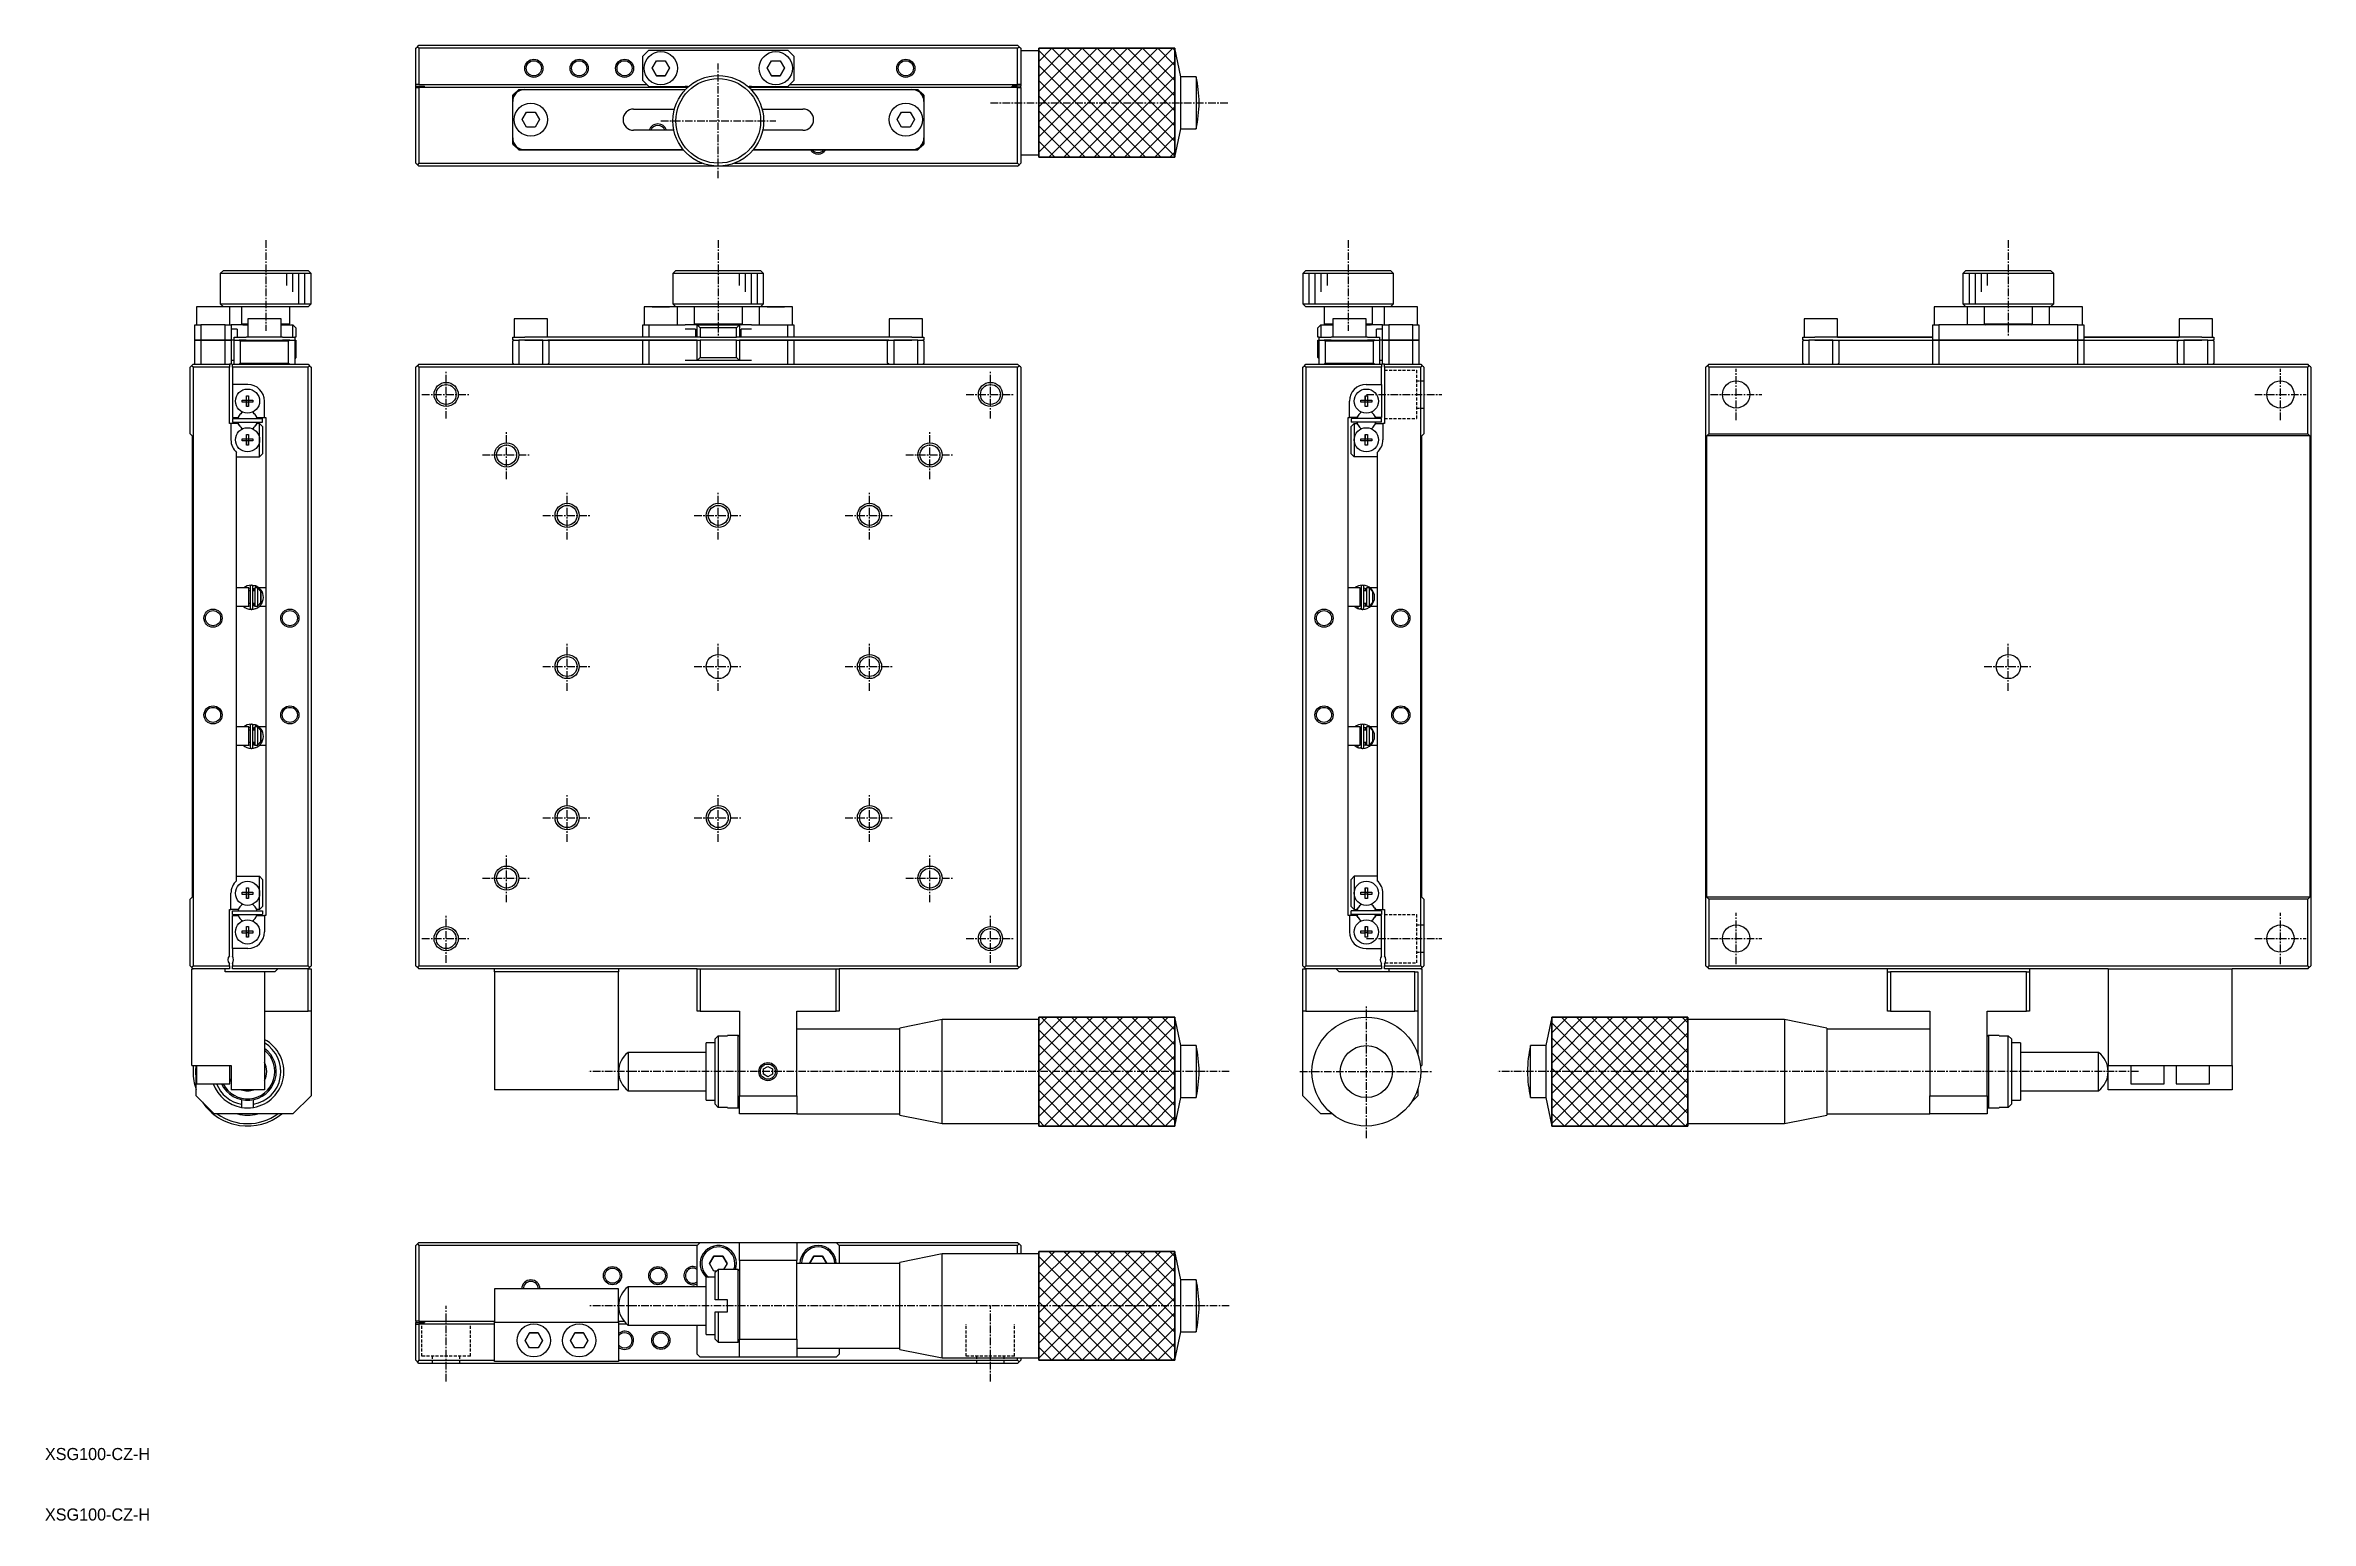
# Model space of a CAD drawing. Extents: x 10 to 385, y 10 to 254.
import ezdxf

# ---------------------------------------------------------------- set-up
doc = ezdxf.new("R2010")
doc.units = 0
doc.linetypes.add('CENTER', pattern=[2, 1.25, -0.25, 0.25, -0.25])
doc.linetypes.add('DASHED', pattern=[0.75, 0.5, -0.25])
doc.layers.get('0').update_dxf_attribs({"linetype": 'CONTINUOUS'})
doc.layers.add('CENTER', color=1, linetype='CENTER')
doc.styles.get("Standard").update_dxf_attribs({"font": 'FG教科書体NT-M'})

msp = doc.modelspace()

# ---------------------------------------------------------------- texts
at = {"color": 7, "linetype": 'CONTINUOUS'}
for p in [(10, 20), (10, 10)]:
    msp.add_text('XSG100-CZ-H', height=2, dxfattribs=at).set_placement(p)

# ---------------------------------------------------------------- linework, layer by layer
at = {"color": 7, "linetype": 'CONTINUOUS'}
for p, q in [((71.344929, 253.5), (71.594929, 253.75)), ((71.344929, 247.5), (71.344929, 253.5)), ((71.594929, 253.75), (71.844929, 254)), ((71.594929, 253.75), (71.844929, 253.5)), ((71.844929, 254), (170.844929, 254)), ((170.844929, 253.5), (71.844929, 253.5)), ((71.844929, 253.5), (71.844929, 247.5)), ((109.844929, 253.2), (108.844929, 252.2)), ((108.844929, 248.2), (108.844929, 252.2)), ((109.844929, 253.2), (132.844929, 253.2)), ((110.401554, 250.2), (111.123242, 251.45)), ((111.123242, 251.45), (112.566617, 251.45)), ((112.566617, 251.45), (113.288305, 250.2)), ((129.401554, 250.2), (130.123242, 251.45)), ((130.123242, 251.45), (131.566617, 251.45)), ((131.566617, 251.45), (132.288305, 250.2)), ((133.844929, 252.2), (132.844929, 253.2)), ((133.844929, 252.2), (133.844929, 248.2)), ((170.844929, 254), (171.094929, 253.75)), ((170.844929, 253.5), (171.094929, 253.75)), ((170.844929, 247.5), (170.844929, 253.5)), ((171.094929, 253.75), (171.344929, 253.5)), ((171.344929, 253.5), (171.344929, 247.5)), ((174.344929, 253.1), (171.344929, 253.1)), ((174.344929, 253.5), (196.844929, 253.5)), ((174.344929, 235.5), (174.344929, 253.5)), ((197.844929, 248.8), (196.844929, 253.5)), ((196.844929, 253.5), (196.844929, 235.5)), ((71.844929, 247.5), (71.344929, 247.5)), ((71.344929, 247.25), (71.344929, 247.5)), ((71.344929, 247.25), (72.744929, 247.25)), ((71.344929, 247), (71.344929, 247.25)), ((71.844929, 247.5), (109.544929, 247.5)), ((72.744929, 247), (72.744929, 247.25)), ((108.844929, 248.2), (109.844929, 247.2)), ((111.123242, 248.95), (110.401554, 250.2)), ((110.401554, 250.2), (111.123242, 248.95)), ((112.566617, 248.95), (111.123242, 248.95)), ((111.123242, 248.95), (112.566617, 248.95)), ((113.288305, 250.2), (112.566617, 248.95)), ((112.566617, 248.95), (113.288305, 250.2)), ((130.123242, 248.95), (129.401554, 250.2)), ((129.401554, 250.2), (130.123242, 248.95)), ((131.566617, 248.95), (130.123242, 248.95)), ((130.123242, 248.95), (131.566617, 248.95)), ((132.288305, 250.2), (131.566617, 248.95)), ((131.566617, 248.95), (132.288305, 250.2)), ((132.844929, 247.2), (133.844929, 248.2)), ((133.144929, 247.5), (170.844929, 247.5)), ((169.944929, 247), (169.944929, 247.25)), ((171.344929, 247.25), (169.944929, 247.25)), ((171.344929, 247.5), (170.844929, 247.5)), ((171.344929, 247.5), (171.344929, 247.25)), ((171.344929, 247), (171.344929, 247.25)), ((197.844929, 240.2), (197.844929, 248.8)), ((200.344929, 248.8), (197.844929, 248.8)), ((200.344929, 248.8), (200.344929, 244.5)), ((71.344929, 234.5), (71.344929, 247)), ((71.344929, 247), (71.844929, 247)), ((71.844929, 247), (71.844929, 234.5)), ((116.24591, 247), (71.844929, 247)), ((87.344929, 245.7), (87.544929, 245.9)), ((87.344929, 244.7), (87.344929, 245.7)), ((87.344929, 238.7), (87.344929, 244.7)), ((88.344929, 246.7), (87.544929, 245.9)), ((87.544929, 245.9), (87.544929, 245.57178)), ((88.344929, 246.7), (89.344929, 246.7)), ((89.344929, 246.7), (115.940302, 246.7)), ((109.844929, 247.2), (115.844929, 247.2)), ((170.844929, 247), (126.443949, 247)), ((126.749557, 246.7), (153.344929, 246.7)), ((126.844929, 247.2), (132.844929, 247.2)), ((153.344929, 246.7), (154.344929, 246.7)), ((155.144929, 245.9), (154.344929, 246.7)), ((155.144929, 245.57178), (155.144929, 245.9)), ((155.144929, 245.9), (155.344929, 245.7)), ((155.344929, 245.7), (155.344929, 244.7)), ((155.344929, 244.7), (155.344929, 238.7)), ((170.844929, 234.5), (170.844929, 247)), ((170.844929, 247), (171.344929, 247)), ((171.344929, 247), (171.344929, 234.5)), ((200.344929, 244.5), (200.344929, 240.2)), ((88.901554, 241.7), (89.623242, 242.95)), ((89.623242, 240.45), (88.901554, 241.7)), ((89.623242, 242.95), (91.066617, 242.95)), ((91.066617, 240.45), (89.623242, 240.45)), ((91.066617, 242.95), (91.788305, 241.7)), ((91.788305, 241.7), (91.066617, 240.45)), ((107.344929, 243.45), (114.102865, 243.45)), ((107.344929, 243.45), (114.102865, 243.45)), ((114.006844, 239.95), (107.344929, 239.95)), ((128.586994, 243.45), (135.344929, 243.45)), ((128.586994, 243.45), (135.344929, 243.45)), ((135.344929, 239.95), (128.683015, 239.95)), ((150.901554, 241.7), (151.623242, 242.95)), ((151.623242, 240.45), (150.901554, 241.7)), ((151.623242, 242.95), (153.066617, 242.95)), ((153.066617, 240.45), (151.623242, 240.45)), ((153.066617, 242.95), (153.788305, 241.7)), ((153.788305, 241.7), (153.066617, 240.45)), ((196.844929, 235.5), (197.844929, 240.2)), ((197.844929, 240.2), (200.344929, 240.2)), ((87.344929, 237.7), (87.344929, 238.7)), ((87.544929, 237.5), (87.344929, 237.7)), ((87.344929, 237.7), (87.544929, 237.5)), ((87.544929, 237.82822), (87.544929, 237.5)), ((87.544929, 237.5), (88.344929, 236.7)), ((88.344929, 236.7), (87.544929, 237.5)), ((89.344929, 236.7), (88.344929, 236.7)), ((88.344929, 236.7), (89.344929, 236.7)), ((115.582118, 236.7), (89.344929, 236.7)), ((89.344929, 236.7), (92.344929, 236.7)), ((92.344929, 236.7), (115.582118, 236.7)), ((153.344929, 236.7), (127.107741, 236.7)), ((127.107741, 236.7), (150.344929, 236.7)), ((150.344929, 236.7), (153.344929, 236.7)), ((154.344929, 236.7), (153.344929, 236.7)), ((153.344929, 236.7), (154.344929, 236.7)), ((154.344929, 236.7), (155.144929, 237.5)), ((155.144929, 237.5), (154.344929, 236.7)), ((155.144929, 237.5), (155.144929, 237.82822)), ((155.344929, 237.7), (155.144929, 237.5)), ((155.144929, 237.5), (155.344929, 237.7)), ((155.344929, 238.7), (155.344929, 237.7)), ((71.594929, 234.25), (71.344929, 234.5)), ((71.844929, 234.5), (71.594929, 234.25)), ((71.594929, 234.25), (71.844929, 234)), ((71.844929, 234.5), (118.652347, 234.5)), ((121.344929, 234), (71.844929, 234)), ((170.844929, 234), (121.344929, 234)), ((124.037512, 234.5), (170.844929, 234.5)), ((171.094929, 234.25), (170.844929, 234.5)), ((170.844929, 234), (171.094929, 234.25)), ((171.344929, 234.5), (171.094929, 234.25)), ((171.344929, 235.9), (174.344929, 235.9)), ((196.844929, 235.5), (174.344929, 235.5)), ((39.5, 216.75), (39, 216.25)), ((54, 216.25), (39, 216.25)), ((39, 216.25), (39, 211.25)), ((39.5, 216.75), (53.5, 216.75)), ((54, 216.25), (53.5, 216.75)), ((54, 211.25), (54, 216.25)), ((114.344929, 216.75), (113.844929, 216.25)), ((121.344929, 216.25), (113.844929, 216.25)), ((113.844929, 216.25), (113.844929, 211.25)), ((114.344929, 216.75), (121.344929, 216.75)), ((121.344929, 216.75), (128.344929, 216.75)), ((128.844929, 216.25), (121.344929, 216.25)), ((128.844929, 216.25), (128.344929, 216.75)), ((128.844929, 211.25), (128.844929, 216.25)), ((218.5, 216.75), (218, 216.25)), ((233, 216.25), (218, 216.25)), ((218, 216.25), (218, 211.25)), ((218.5, 216.75), (232.5, 216.75)), ((233, 216.25), (232.5, 216.75)), ((233, 211.25), (233, 216.25)), ((327.655071, 216.75), (327.155071, 216.25)), ((342.155071, 216.25), (327.155071, 216.25)), ((327.155071, 216.25), (327.155071, 211.25)), ((327.655071, 216.75), (341.655071, 216.75)), ((342.155071, 216.25), (341.655071, 216.75)), ((342.155071, 211.25), (342.155071, 216.25)), ((40.55, 210.75), (35.05, 210.75)), ((35.05, 210.75), (35.05, 207.75)), ((39, 211.25), (54, 211.25)), ((39, 211.25), (39.5, 210.75)), ((53.5, 210.75), (40.55, 210.75)), ((40.55, 207.75), (40.55, 210.75)), ((42.5, 210.75), (42.5, 207.95)), ((50.5, 207.95), (50.5, 210.75)), ((53.5, 210.75), (54, 211.25)), ((111.844929, 210.75), (109.094929, 210.75)), ((114.344929, 210.75), (109.094929, 210.75)), ((109.094929, 210.75), (109.094929, 207.75)), ((110.401554, 210.75), (111.123242, 210.75)), ((111.123242, 210.75), (110.401554, 210.75)), ((111.123242, 210.75), (112.566617, 210.75)), ((112.566617, 210.75), (111.123242, 210.75)), ((114.344929, 210.75), (111.844929, 210.75)), ((112.566617, 210.75), (113.288305, 210.75)), ((113.288305, 210.75), (112.566617, 210.75)), ((113.844929, 211.25), (128.844929, 211.25)), ((113.844929, 211.25), (114.344929, 210.75)), ((128.344929, 210.75), (114.344929, 210.75)), ((114.594929, 207.75), (114.594929, 210.75)), ((117.344929, 210.75), (117.344929, 207.95)), ((125.344929, 207.95), (125.344929, 210.75)), ((128.094929, 210.75), (128.094929, 207.75)), ((128.344929, 210.75), (128.844929, 211.25)), ((130.844929, 210.75), (128.344929, 210.75)), ((133.594929, 210.75), (128.344929, 210.75)), ((129.401554, 210.75), (130.123242, 210.75)), ((130.123242, 210.75), (129.401554, 210.75)), ((130.123242, 210.75), (131.566617, 210.75)), ((131.566617, 210.75), (130.123242, 210.75)), ((133.594929, 210.75), (130.844929, 210.75)), ((131.566617, 210.75), (132.288305, 210.75)), ((132.288305, 210.75), (131.566617, 210.75)), ((133.594929, 207.75), (133.594929, 210.75)), ((218, 211.25), (233, 211.25)), ((218, 211.25), (218.5, 210.75)), ((231.45, 210.75), (218.5, 210.75)), ((221.5, 210.75), (221.5, 207.95)), ((229.5, 207.95), (229.5, 210.75)), ((236.95, 210.75), (231.45, 210.75)), ((231.45, 210.75), (231.45, 207.75)), ((232.5, 210.75), (233, 211.25)), ((236.95, 207.75), (236.95, 210.75)), ((327.905071, 210.75), (322.405071, 210.75)), ((322.405071, 210.75), (322.405071, 207.75)), ((327.155071, 211.25), (334.655071, 211.25)), ((327.155071, 211.25), (327.655071, 210.75)), ((334.655071, 210.75), (327.905071, 210.75)), ((327.905071, 207.75), (327.905071, 210.75)), ((330.655071, 210.75), (330.655071, 207.95)), ((334.655071, 211.25), (342.155071, 211.25)), ((341.405071, 210.75), (334.655071, 210.75)), ((338.655071, 207.95), (338.655071, 210.75)), ((346.905071, 210.75), (341.405071, 210.75)), ((341.405071, 210.75), (341.405071, 207.75)), ((341.655071, 210.75), (342.155071, 211.25)), ((346.905071, 207.75), (346.905071, 210.75)), ((34.8, 205.25), (34.8, 207.75)), ((34.8, 207.75), (35.8, 207.75)), ((35.8, 207.75), (35.8, 205.25)), ((39.8, 207.75), (35.8, 207.75)), ((39.8, 205.25), (39.8, 207.75)), ((39.8, 207.75), (40.8, 207.75)), ((40.8, 207.75), (40.8, 205.25)), ((42.8, 207.75), (40.8, 207.75)), ((41.8, 207.05), (40.8, 207.05)), ((41.8, 207.05), (41.8, 205.75)), ((42.5, 207.95), (43.55, 207.95)), ((42.5, 207.95), (42.7, 207.75)), ((42.8, 207.75), (43.55, 207.75)), ((49.05, 208.75), (43.55, 208.75)), ((43.55, 208.75), (43.55, 205.75)), ((49.05, 205.75), (49.05, 208.75)), ((49.05, 207.95), (50.5, 207.95)), ((49.05, 207.75), (51, 207.75)), ((50.3, 207.75), (50.5, 207.95)), ((51, 205.75), (51, 207.75)), ((51, 207.75), (51.5, 207.25)), ((51.5, 207.25), (51.5, 205.75)), ((90.344929, 208.75), (87.594929, 208.75)), ((87.594929, 208.75), (87.594929, 205.75)), ((93.094929, 208.75), (90.344929, 208.75)), ((93.094929, 205.75), (93.094929, 208.75)), ((108.844929, 205.75), (108.844929, 207.75)), ((108.844929, 207.75), (109.844929, 207.75)), ((109.844929, 207.75), (109.844929, 205.75)), ((109.844929, 207.75), (115.844929, 207.75)), ((117.544929, 207.75), (115.844929, 207.75)), ((117.57698, 207.05), (115.844929, 207.05)), ((117.344929, 207.95), (125.344929, 207.95)), ((117.344929, 207.95), (117.544929, 207.75)), ((117.844929, 207.75), (117.544929, 207.75)), ((117.57698, 207.05), (117.57698, 205.75)), ((117.844929, 207.75), (124.844929, 207.75)), ((117.844929, 207.75), (118.344929, 207.25)), ((117.844929, 205.75), (117.844929, 207.75)), ((118.344929, 207.25), (118.344929, 205.75)), ((124.344929, 207.25), (118.344929, 207.25)), ((124.844929, 207.75), (124.344929, 207.25)), ((124.344929, 205.75), (124.344929, 207.25)), ((125.144929, 207.75), (124.844929, 207.75)), ((124.844929, 207.75), (124.844929, 205.75)), ((126.844929, 207.05), (125.112879, 207.05)), ((125.112879, 205.75), (125.112879, 207.05)), ((125.144929, 207.75), (125.344929, 207.95)), ((126.844929, 207.75), (125.144929, 207.75)), ((126.844929, 207.75), (132.844929, 207.75)), ((132.844929, 205.75), (132.844929, 207.75)), ((132.844929, 207.75), (133.844929, 207.75)), ((133.844929, 207.75), (133.844929, 205.75)), ((152.344929, 208.75), (149.594929, 208.75)), ((149.594929, 208.75), (149.594929, 205.75)), ((155.094929, 208.75), (152.344929, 208.75)), ((155.094929, 205.75), (155.094929, 208.75)), ((221, 207.75), (220.5, 207.25)), ((220.5, 205.75), (220.5, 207.25)), ((221, 207.75), (221, 205.75)), ((221, 207.75), (222.95, 207.75)), ((221.5, 207.95), (222.95, 207.95)), ((221.5, 207.95), (221.7, 207.75)), ((228.45, 208.75), (222.95, 208.75)), ((222.95, 208.75), (222.95, 205.75)), ((228.45, 205.75), (228.45, 208.75)), ((228.45, 207.95), (229.5, 207.95)), ((228.45, 207.75), (229.2, 207.75)), ((231.2, 207.75), (229.2, 207.75)), ((229.3, 207.75), (229.5, 207.95)), ((230.2, 205.75), (230.2, 207.05)), ((231.2, 207.05), (230.2, 207.05)), ((231.2, 205.25), (231.2, 207.75)), ((231.2, 207.75), (232.2, 207.75)), ((232.2, 207.75), (232.2, 205.25)), ((236.2, 207.75), (232.2, 207.75)), ((236.2, 205.25), (236.2, 207.75)), ((236.2, 207.75), (237.2, 207.75)), ((237.2, 207.75), (237.2, 205.25)), ((306.405071, 208.75), (300.905071, 208.75)), ((300.905071, 208.75), (300.905071, 205.75)), ((306.405071, 205.75), (306.405071, 208.75)), ((322.155071, 205.25), (322.155071, 207.75)), ((322.155071, 207.75), (323.155071, 207.75)), ((323.155071, 207.75), (323.155071, 205.25)), ((346.155071, 207.75), (323.155071, 207.75)), ((330.655071, 207.95), (334.655071, 207.95)), ((330.655071, 207.95), (330.855071, 207.75)), ((334.655071, 207.95), (338.655071, 207.95)), ((338.455071, 207.75), (338.655071, 207.95)), ((346.155071, 205.25), (346.155071, 207.75)), ((346.155071, 207.75), (347.155071, 207.75)), ((347.155071, 207.75), (347.155071, 205.25)), ((368.405071, 208.75), (362.905071, 208.75)), ((362.905071, 208.75), (362.905071, 205.75)), ((368.405071, 205.75), (368.405071, 208.75)), ((35.8, 205.25), (34.8, 205.25)), ((34.8, 201.25), (34.8, 205.25)), ((34.8, 205.25), (35.8, 205.25)), ((35.8, 205.25), (39.8, 205.25)), ((35.8, 205.25), (35.8, 201.25)), ((39.8, 205.25), (35.8, 205.25)), ((40.8, 205.25), (39.8, 205.25)), ((39.8, 201.25), (39.8, 205.25)), ((39.8, 205.25), (40.8, 205.25)), ((40.8, 205.25), (40.8, 201.25)), ((41.3, 205.25), (40.8, 205.25)), ((41.3, 205.25), (41.3, 205.75)), ((41.3, 205.75), (43.3, 205.75)), ((41.3, 201.25), (41.3, 205.25)), ((41.3, 205.25), (42.1, 205.25)), ((42.3, 205.05), (42.1, 205.25)), ((42.1, 205.25), (42.42822, 205.25)), ((42.42822, 205.25), (42.1, 205.25)), ((42.3, 205.05), (42.3, 201.45)), ((50.3, 205.05), (42.3, 205.05)), ((43.3, 205.25), (42.42822, 205.25)), ((49.3, 205.75), (43.3, 205.75)), ((43.3, 205.25), (45, 205.25)), ((45, 205.25), (49.3, 205.25)), ((49.3, 205.75), (51.3, 205.75)), ((50.17178, 205.25), (49.3, 205.25)), ((50.17178, 205.25), (50.5, 205.25)), ((50.5, 205.25), (50.17178, 205.25)), ((50.5, 205.25), (50.3, 205.05)), ((50.3, 201.45), (50.3, 205.05)), ((50.5, 205.25), (51.3, 205.25)), ((51.5, 205.75), (51.3, 205.75)), ((51.3, 205.75), (51.3, 205.25)), ((51.3, 205.25), (51.3, 201.25)), ((51.3, 205.25), (51.5, 205.25)), ((51.5, 202.35), (51.3, 202.15)), ((51.5, 205.25), (51.5, 202.35)), ((87.344929, 205.25), (87.344929, 205.75)), ((87.344929, 205.75), (89.344929, 205.75)), ((87.544929, 205.25), (87.344929, 205.05)), ((87.544929, 205.25), (87.344929, 205.25)), ((87.544929, 205.25), (87.344929, 205.25)), ((87.344929, 201.45), (87.344929, 205.05)), ((87.544929, 205.25), (88.344929, 205.25)), ((88.344929, 205.25), (88.344929, 201.25)), ((89.344929, 205.25), (88.344929, 205.25)), ((89.344929, 205.25), (88.344929, 205.25)), ((118.144929, 205.75), (89.344929, 205.75)), ((92.344929, 205.25), (89.344929, 205.25)), ((89.344929, 205.25), (92.344929, 205.25)), ((92.344929, 201.25), (92.344929, 205.25)), ((92.344929, 205.25), (118.144929, 205.25)), ((93.344929, 205.05), (93.144929, 205.25)), ((117.167805, 205.25), (93.144929, 205.25)), ((93.344929, 205.05), (93.344929, 201.45)), ((107.344929, 205.25), (105.594929, 205.25)), ((107.344929, 205.25), (105.594929, 205.25)), ((117.844929, 205.25), (107.344929, 205.25)), ((107.344929, 205.25), (117.844929, 205.25)), ((108.844929, 201.25), (108.844929, 205.25)), ((109.844929, 205.25), (109.844929, 201.25)), ((117.844929, 201.85), (117.844929, 205.25)), ((118.344929, 202.35), (117.844929, 201.85)), ((118.344929, 205.75), (118.144929, 205.75)), ((118.144929, 205.25), (118.344929, 205.25)), ((118.344929, 205.75), (124.344929, 205.75)), ((118.344929, 205.25), (118.344929, 202.35)), ((124.344929, 205.25), (118.344929, 205.25)), ((118.344929, 202.35), (124.344929, 202.35)), ((124.544929, 205.75), (124.344929, 205.75)), ((124.344929, 202.35), (124.344929, 205.25)), ((124.344929, 205.25), (124.544929, 205.25)), ((124.344929, 202.35), (124.844929, 201.85)), ((153.344929, 205.75), (124.544929, 205.75)), ((124.544929, 205.25), (150.344929, 205.25)), ((124.844929, 205.25), (124.844929, 201.85)), ((135.344929, 205.25), (124.844929, 205.25)), ((124.844929, 205.25), (135.344929, 205.25)), ((149.544929, 205.25), (125.522054, 205.25)), ((132.844929, 201.25), (132.844929, 205.25)), ((133.844929, 205.25), (133.844929, 201.25)), ((137.094929, 205.25), (135.344929, 205.25)), ((137.094929, 205.25), (135.344929, 205.25)), ((149.544929, 205.25), (149.344929, 205.05)), ((149.344929, 201.45), (149.344929, 205.05)), ((150.344929, 205.25), (150.344929, 201.25)), ((153.344929, 205.25), (150.344929, 205.25)), ((150.344929, 205.25), (153.344929, 205.25)), ((153.344929, 205.75), (155.344929, 205.75)), ((154.344929, 205.25), (153.344929, 205.25)), ((154.344929, 205.25), (153.344929, 205.25)), ((154.344929, 201.25), (154.344929, 205.25)), ((154.344929, 205.25), (155.144929, 205.25)), ((155.344929, 205.05), (155.144929, 205.25)), ((155.344929, 205.25), (155.144929, 205.25)), ((155.344929, 205.25), (155.144929, 205.25)), ((155.344929, 205.75), (155.344929, 205.25)), ((155.344929, 205.05), (155.344929, 201.45)), ((220.7, 205.75), (220.5, 205.75)), ((220.5, 202.35), (220.5, 205.25)), ((220.5, 205.25), (220.7, 205.25)), ((220.5, 202.35), (220.7, 202.15)), ((220.7, 205.25), (220.7, 205.75)), ((220.7, 205.75), (222.7, 205.75)), ((220.7, 201.25), (220.7, 205.25)), ((220.7, 205.25), (221.5, 205.25)), ((221.7, 205.05), (221.5, 205.25)), ((221.5, 205.25), (221.82822, 205.25)), ((221.82822, 205.25), (221.5, 205.25)), ((221.7, 205.05), (221.7, 201.45)), ((229.7, 205.05), (221.7, 205.05)), ((222.7, 205.25), (221.82822, 205.25)), ((228.7, 205.75), (222.7, 205.75)), ((222.7, 205.25), (227, 205.25)), ((227, 205.25), (228.7, 205.25)), ((228.7, 205.75), (230.7, 205.75)), ((229.57178, 205.25), (228.7, 205.25)), ((229.57178, 205.25), (229.9, 205.25)), ((229.9, 205.25), (229.57178, 205.25)), ((229.9, 205.25), (229.7, 205.05)), ((229.7, 201.45), (229.7, 205.05)), ((229.9, 205.25), (230.7, 205.25)), ((230.7, 205.75), (230.7, 205.25)), ((230.7, 205.25), (230.7, 201.25)), ((231.2, 205.25), (230.7, 205.25)), ((232.2, 205.25), (231.2, 205.25)), ((231.2, 201.25), (231.2, 205.25)), ((231.2, 205.25), (232.2, 205.25)), ((232.2, 205.25), (236.2, 205.25)), ((232.2, 205.25), (232.2, 201.25)), ((236.2, 205.25), (232.2, 205.25)), ((237.2, 205.25), (236.2, 205.25)), ((236.2, 201.25), (236.2, 205.25)), ((236.2, 205.25), (237.2, 205.25)), ((237.2, 205.25), (237.2, 201.25)), ((300.655071, 205.25), (300.655071, 205.75)), ((300.655071, 205.75), (302.655071, 205.75)), ((300.655071, 205.75), (300.905071, 205.75)), ((300.855071, 205.25), (300.655071, 205.05)), ((300.655071, 205.05), (300.855071, 205.25)), ((300.855071, 205.25), (300.655071, 205.25)), ((300.655071, 201.45), (300.655071, 205.05)), ((300.855071, 205.25), (301.655071, 205.25)), ((302.655071, 205.25), (301.655071, 205.25)), ((301.655071, 205.25), (301.655071, 201.25)), ((322.155071, 205.75), (302.655071, 205.75)), ((305.655071, 205.25), (302.655071, 205.25)), ((302.655071, 205.25), (305.655071, 205.25)), ((305.655071, 201.25), (305.655071, 205.25)), ((305.655071, 205.25), (322.155071, 205.25)), ((306.405071, 205.75), (322.155071, 205.75)), ((306.655071, 205.05), (306.455071, 205.25)), ((306.455071, 205.25), (306.655071, 205.05)), ((306.655071, 205.05), (306.655071, 201.45)), ((320.655071, 205.750001), (318.905071, 205.750001)), ((320.655071, 205.750001), (318.905071, 205.750001)), ((320.655071, 205.750001), (322.155071, 205.750001)), ((322.155071, 205.75), (320.655071, 205.75)), ((323.155071, 205.25), (322.155071, 205.25)), ((322.155071, 201.25), (322.155071, 205.25)), ((322.155071, 205.25), (323.155071, 205.25)), ((323.155071, 205.25), (346.155071, 205.25)), ((323.155071, 205.25), (323.155071, 201.25)), ((346.155071, 205.25), (323.155071, 205.25)), ((347.155071, 205.25), (346.155071, 205.25)), ((346.155071, 201.25), (346.155071, 205.25)), ((346.155071, 205.25), (347.155071, 205.25)), ((347.155071, 205.750001), (348.655071, 205.750001)), ((348.655071, 205.75), (347.155071, 205.75)), ((347.155071, 205.75), (362.905071, 205.75)), ((366.655071, 205.75), (347.155071, 205.75)), ((347.155071, 205.25), (347.155071, 201.25)), ((347.155071, 205.25), (363.655071, 205.25)), ((350.405071, 205.750001), (348.655071, 205.750001)), ((350.405071, 205.750001), (348.655071, 205.750001)), ((362.855071, 205.25), (362.655071, 205.05)), ((362.655071, 205.05), (362.855071, 205.25)), ((362.655071, 201.45), (362.655071, 205.05)), ((363.655071, 205.25), (363.655071, 201.25)), ((366.655071, 205.25), (363.655071, 205.25)), ((363.655071, 205.25), (366.655071, 205.25)), ((366.655071, 205.75), (368.655071, 205.75)), ((367.655071, 205.25), (366.655071, 205.25)), ((367.655071, 201.25), (367.655071, 205.25)), ((367.655071, 205.25), (368.455071, 205.25)), ((368.405071, 205.75), (368.655071, 205.75)), ((368.655071, 205.05), (368.455071, 205.25)), ((368.455071, 205.25), (368.655071, 205.05)), ((368.655071, 205.25), (368.455071, 205.25)), ((368.655071, 205.75), (368.655071, 205.25)), ((368.655071, 205.05), (368.655071, 201.45)), ((34.25, 201), (34, 200.75)), ((34, 189.75), (34, 200.75)), ((34.25, 201), (34.5, 201.25)), ((34.5, 200.75), (34.25, 201)), ((34.5, 201.25), (40.5, 201.25)), ((34.5, 200.75), (34.5, 101.75)), ((40.5, 200.75), (34.5, 200.75)), ((40.8, 201.25), (40.5, 201.25)), ((40.5, 201.25), (40.5, 200.75)), ((40.5, 191.45), (40.5, 200.75)), ((41.3, 201.85), (40.8, 201.85)), ((41, 201.25), (53.5, 201.25)), ((41, 200.75), (41, 201.25)), ((53.5, 200.75), (41, 200.75)), ((41, 200.75), (41, 197.9)), ((42.1, 201.25), (42.3, 201.45)), ((42.3, 201.45), (50.3, 201.45)), ((50.3, 201.45), (50.5, 201.25)), ((53.5, 201.25), (53.75, 201)), ((53.75, 201), (53.5, 200.75)), ((53.5, 101.75), (53.5, 200.75)), ((53.75, 201), (54, 200.75)), ((54, 200.75), (54, 101.75)), ((71.594929, 201), (71.344929, 200.75)), ((71.344929, 101.75), (71.344929, 200.75)), ((71.844929, 201.25), (71.594929, 201)), ((71.594929, 201), (71.844929, 200.75)), ((71.844929, 201.25), (170.844929, 201.25)), ((71.844929, 200.75), (71.844929, 101.75)), ((170.844929, 200.75), (71.844929, 200.75)), ((87.344929, 201.45), (87.544929, 201.25)), ((87.544929, 201.25), (87.344929, 201.45)), ((93.144929, 201.25), (93.344929, 201.45)), ((93.344929, 201.45), (93.144929, 201.25)), ((117.844929, 201.85), (115.844929, 201.85)), ((124.844929, 201.85), (117.844929, 201.85)), ((126.844929, 201.85), (124.844929, 201.85)), ((149.344929, 201.45), (149.544929, 201.25)), ((149.544929, 201.25), (149.344929, 201.45)), ((155.144929, 201.25), (155.344929, 201.45)), ((155.344929, 201.45), (155.144929, 201.25)), ((171.094929, 201), (170.844929, 201.25)), ((170.844929, 200.75), (171.094929, 201)), ((170.844929, 101.75), (170.844929, 200.75)), ((171.344929, 200.75), (171.094929, 201)), ((171.344929, 200.75), (171.344929, 101.75)), ((218, 200.75), (218.25, 201)), ((218, 101.75), (218, 200.75)), ((218.25, 201), (218.5, 201.25)), ((218.5, 200.75), (218.25, 201)), ((218.5, 201.25), (231, 201.25)), ((218.5, 200.75), (218.5, 101.75)), ((231, 200.75), (218.5, 200.75)), ((221.5, 201.25), (221.7, 201.45)), ((221.7, 201.45), (229.7, 201.45)), ((229.7, 201.45), (229.9, 201.25)), ((231.2, 201.85), (230.7, 201.85)), ((231, 201.25), (231, 200.75)), ((231, 197.9), (231, 200.75)), ((231.5, 201.25), (231.2, 201.25)), ((231.5, 200.75), (231.5, 201.25)), ((231.5, 201.25), (237.5, 201.25)), ((231.5, 200.75), (231.5, 191.45)), ((237.5, 200.75), (231.5, 200.75)), ((237.5, 201.25), (237.75, 201)), ((237.75, 201), (237.5, 200.75)), ((237.5, 101.75), (237.5, 200.75)), ((238, 200.75), (237.75, 201)), ((238, 200.75), (238, 189.75)), ((284.905071, 201), (284.655071, 200.75)), ((284.655071, 101.75), (284.655071, 200.75)), ((285.155071, 201.25), (284.905071, 201)), ((285.155071, 200.75), (284.905071, 201)), ((285.155071, 201.25), (384.155071, 201.25)), ((285.155071, 200.75), (285.155071, 189.75)), ((384.155071, 200.75), (285.155071, 200.75)), ((300.655071, 201.45), (300.855071, 201.25)), ((306.455071, 201.25), (306.655071, 201.45)), ((362.655071, 201.45), (362.855071, 201.25)), ((368.455071, 201.25), (368.655071, 201.45)), ((384.405071, 201), (384.155071, 201.25)), ((384.405071, 201), (384.155071, 200.75)), ((384.155071, 189.75), (384.155071, 200.75)), ((384.655071, 200.75), (384.405071, 201)), ((384.655071, 200.75), (384.655071, 101.75)), ((43.55, 197.9), (41, 197.9)), ((41, 197.9), (41, 192.45)), ((42.613639, 195.33), (43.32, 195.33)), ((42.613639, 194.97), (42.613639, 195.33)), ((43.32, 194.97), (42.613639, 194.97)), ((43.32, 196.036361), (43.68, 196.036361)), ((43.32, 195.33), (43.32, 196.036361)), ((43.330372, 195.319628), (43.32, 195.33)), ((43.330372, 194.980372), (43.32, 194.97)), ((43.32, 194.263639), (43.32, 194.97)), ((43.330372, 194.980372), (43.330372, 195.319628)), ((43.330372, 195.319628), (43.669628, 195.319628)), ((43.669628, 194.980372), (43.330372, 194.980372)), ((43.669628, 195.319628), (43.68, 195.33)), ((43.669628, 195.319628), (43.669628, 194.980372)), ((43.669628, 194.980372), (43.68, 194.97)), ((43.68, 196.036361), (43.68, 195.33)), ((43.68, 196.036361), (43.68, 195.33)), ((43.68, 195.33), (44.386361, 195.33)), ((43.68, 194.97), (43.68, 194.263639)), ((44.386361, 194.97), (43.68, 194.97)), ((43.68, 194.263639), (43.68, 194.97)), ((44.386361, 195.33), (44.386361, 194.97)), ((46.3, 192.45), (46.3, 195.15)), ((225.7, 192.45), (225.7, 195.15)), ((227.613639, 194.97), (227.613639, 195.33)), ((227.613639, 195.33), (228.32, 195.33)), ((228.32, 194.97), (227.613639, 194.97)), ((228.32, 196.036361), (228.68, 196.036361)), ((228.32, 195.33), (228.32, 196.036361)), ((228.32, 196.036361), (228.32, 195.33)), ((228.330372, 195.319628), (228.32, 195.33)), ((228.330372, 194.980372), (228.32, 194.97)), ((228.32, 194.263639), (228.32, 194.97)), ((228.32, 194.263639), (228.32, 194.97)), ((228.330372, 195.319628), (228.669628, 195.319628)), ((228.330372, 194.980372), (228.330372, 195.319628)), ((228.669628, 194.980372), (228.330372, 194.980372)), ((228.45, 197.9), (231, 197.9)), ((228.669628, 195.319628), (228.68, 195.33)), ((228.669628, 195.319628), (228.669628, 194.980372)), ((228.669628, 194.980372), (228.68, 194.97)), ((228.68, 196.036361), (228.68, 195.33)), ((228.68, 195.33), (229.386361, 195.33)), ((228.68, 194.97), (228.68, 194.263639)), ((229.386361, 194.97), (228.68, 194.97)), ((229.386361, 195.33), (229.386361, 194.97)), ((231, 197.9), (231, 192.45)), ((40.75, 191.45), (40.5, 191.45)), ((40.75, 191.45), (40.75, 188.75)), ((41.955588, 191.45), (40.75, 191.45)), ((41, 192.45), (41.955588, 192.45)), ((41, 192.25), (46, 192.25)), ((41, 192.25), (41, 191.65)), ((41, 191.65), (46, 191.65)), ((41.955588, 192.45), (42.125185, 192.74375)), ((42.125185, 191.15625), (41.955588, 191.45)), ((43.68, 194.263639), (43.32, 194.263639)), ((44.874815, 192.74375), (45.044412, 192.45)), ((45.044412, 191.45), (44.874815, 191.15625)), ((45.044412, 192.45), (46.3, 192.45)), ((45.5, 191.45), (45.044412, 191.45)), ((45.5, 188.75), (45.5, 191.45)), ((45.5, 191.45), (46, 190.95)), ((46, 191.65), (46, 192.25)), ((46.3, 192.45), (46.5, 192.45)), ((46.5, 192.45), (46.5, 110.05)), ((225.5, 110.05), (225.5, 192.45)), ((225.5, 192.45), (225.7, 192.45)), ((226.955588, 192.45), (225.7, 192.45)), ((231, 192.25), (226, 192.25)), ((226, 192.25), (226, 191.65)), ((231, 191.65), (226, 191.65)), ((226, 190.95), (226.5, 191.45)), ((226.5, 191.45), (226.5, 188.75)), ((226.5, 191.45), (226.955588, 191.45)), ((227.125185, 192.74375), (226.955588, 192.45)), ((226.955588, 191.45), (227.125185, 191.15625)), ((228.68, 194.263639), (228.32, 194.263639)), ((230.044412, 192.45), (229.874815, 192.74375)), ((229.874815, 191.15625), (230.044412, 191.45)), ((231, 192.45), (230.044412, 192.45)), ((230.044412, 191.45), (231.25, 191.45)), ((231, 191.65), (231, 192.25)), ((231.5, 191.45), (231.25, 191.45)), ((231.25, 191.45), (231.25, 188.75)), ((34, 189.75), (34.35, 189.4)), ((34.35, 189.4), (34.35, 113.1)), ((42.613639, 188.93), (43.32, 188.93)), ((42.613639, 188.57), (42.613639, 188.93)), ((43.32, 188.57), (42.613639, 188.57)), ((43.32, 189.636361), (43.68, 189.636361)), ((43.32, 188.93), (43.32, 189.636361)), ((43.330372, 188.919628), (43.32, 188.93)), ((43.330372, 188.580372), (43.32, 188.57)), ((43.32, 187.863639), (43.32, 188.57)), ((43.68, 187.863639), (43.32, 187.863639)), ((43.330372, 188.580372), (43.330372, 188.919628)), ((43.330372, 188.919628), (43.669628, 188.919628)), ((43.669628, 188.580372), (43.330372, 188.580372)), ((43.669628, 188.919628), (43.68, 188.93)), ((43.669628, 188.919628), (43.669628, 188.580372)), ((43.669628, 188.580372), (43.68, 188.57)), ((43.68, 189.636361), (43.68, 188.93)), ((43.68, 189.636361), (43.68, 188.93)), ((43.68, 188.93), (44.386361, 188.93)), ((43.68, 188.57), (43.68, 187.863639)), ((44.386361, 188.57), (43.68, 188.57)), ((43.68, 187.863639), (43.68, 188.57)), ((44.386361, 188.93), (44.386361, 188.57)), ((45.5, 185.95), (45.5, 188.75)), ((46, 190.95), (46, 186.45)), ((226, 186.45), (226, 190.95)), ((226.5, 188.75), (226.5, 185.95)), ((227.613639, 188.57), (227.613639, 188.93)), ((227.613639, 188.93), (228.32, 188.93)), ((228.32, 188.57), (227.613639, 188.57)), ((228.32, 189.636361), (228.68, 189.636361)), ((228.32, 188.93), (228.32, 189.636361)), ((228.32, 189.636361), (228.32, 188.93)), ((228.330372, 188.919628), (228.32, 188.93)), ((228.330372, 188.580372), (228.32, 188.57)), ((228.32, 187.863639), (228.32, 188.57)), ((228.32, 187.863639), (228.32, 188.57)), ((228.68, 187.863639), (228.32, 187.863639)), ((228.330372, 188.919628), (228.669628, 188.919628)), ((228.330372, 188.580372), (228.330372, 188.919628)), ((228.669628, 188.580372), (228.330372, 188.580372)), ((228.669628, 188.919628), (228.68, 188.93)), ((228.669628, 188.919628), (228.669628, 188.580372)), ((228.669628, 188.580372), (228.68, 188.57)), ((228.68, 189.636361), (228.68, 188.93)), ((228.68, 188.93), (229.386361, 188.93)), ((228.68, 188.57), (228.68, 187.863639)), ((229.386361, 188.57), (228.68, 188.57)), ((229.386361, 188.93), (229.386361, 188.57)), ((237.65, 189.4), (238, 189.75)), ((237.65, 113.1), (237.65, 189.4)), ((284.805071, 189.4), (285.155071, 189.75)), ((284.805071, 113.1), (284.805071, 189.4)), ((384.505071, 189.4), (284.805071, 189.4)), ((285.155071, 189.75), (384.155071, 189.75)), ((384.155071, 189.75), (384.505071, 189.4)), ((384.505071, 189.4), (384.505071, 113.1)), ((41.7, 163.825), (41.7, 186.670938)), ((41.7, 185.95), (45.5, 185.95)), ((46, 186.45), (45.5, 185.95)), ((226.5, 185.95), (226, 186.45)), ((230.3, 185.95), (226.5, 185.95)), ((230.3, 186.670938), (230.3, 163.825)), ((43.7, 164.25), (41.7, 164.25)), ((41.7, 161.675), (41.7, 163.825)), ((41.7, 140.825), (41.7, 161.675)), ((41.7, 161.25), (43.7, 161.25)), ((43.909751, 161.175121), (43.610984, 161.249592)), ((43.699875, 164.196946), (43.90976, 164.243024)), ((43.7, 161.25), (43.7, 164.25)), ((43.7, 163.75), (43.7, 164.25)), ((43.7, 161.75), (43.7, 163.75)), ((43.7, 161.75), (43.7, 163.75)), ((43.909816, 163.75), (43.7, 163.75)), ((43.7, 161.25), (43.7, 161.75)), ((43.7, 161.75), (43.909816, 161.75)), ((43.909816, 164.483916), (43.909816, 160.933916)), ((44.869736, 164.568378), (44.154222, 164.70806)), ((44.355104, 164.552521), (44.349733, 164.550255)), ((44.388597, 164.565525), (44.355104, 164.552521)), ((44.359816, 160.933916), (44.359816, 164.483916)), ((44.359816, 163.883052), (44.360118, 163.89592)), ((44.7, 163.75), (44.359816, 163.75)), ((44.359816, 161.75), (44.7, 161.75)), ((44.359885, 161.528672), (44.359816, 161.534779)), ((44.36052, 161.515099), (44.359885, 161.528672)), ((44.360118, 163.89592), (44.361084, 163.909472)), ((44.36182, 161.501572), (44.36052, 161.515099)), ((44.361084, 163.909472), (44.362712, 163.922959)), ((44.363781, 161.488123), (44.36182, 161.501572)), ((44.362712, 163.922959), (44.364999, 163.936349)), ((44.366399, 161.474785), (44.363781, 161.488123)), ((44.364999, 163.936349), (44.36794, 163.949611)), ((44.369669, 161.461588), (44.366399, 161.474785)), ((44.36794, 163.949611), (44.371527, 163.962713)), ((44.373583, 161.448566), (44.369669, 161.461588)), ((44.371527, 163.962713), (44.375752, 163.975624)), ((44.378134, 161.435749), (44.373583, 161.448566)), ((44.375752, 163.975624), (44.380607, 163.988312)), ((44.38331, 161.423168), (44.378134, 161.435749)), ((44.380607, 163.988312), (44.386079, 164.000747)), ((44.389101, 161.410855), (44.38331, 161.423168)), ((44.386079, 164.000747), (44.392157, 164.012899)), ((44.42269, 164.576842), (44.388597, 164.565525)), ((44.395493, 161.39884), (44.389101, 161.410855)), ((44.392157, 164.012899), (44.398826, 164.024738)), ((44.402471, 161.387151), (44.395493, 161.39884)), ((44.398826, 164.024738), (44.406072, 164.036236)), ((44.410021, 161.375819), (44.402471, 161.387151)), ((44.406072, 164.036236), (44.413877, 164.047364)), ((44.418124, 161.364871), (44.410021, 161.375819)), ((44.413877, 164.047364), (44.422225, 164.058095)), ((44.426761, 161.354336), (44.418124, 161.364871)), ((44.422225, 164.058095), (44.431095, 164.068402)), ((44.4573, 164.586447), (44.42269, 164.576842)), ((44.435914, 161.344239), (44.426761, 161.354336)), ((44.431095, 164.068402), (44.440466, 164.078258)), ((44.445559, 161.334607), (44.435914, 161.344239)), ((44.440466, 164.078258), (44.450318, 164.087639)), ((44.455674, 161.325465), (44.445559, 161.334607)), ((44.450318, 164.087639), (44.460626, 164.096522)), ((44.466235, 161.316836), (44.455674, 161.325465)), ((44.492342, 164.594314), (44.4573, 164.586447)), ((44.460626, 164.096522), (44.471367, 164.104882)), ((44.477216, 161.308744), (44.466235, 161.316836)), ((44.471367, 164.104882), (44.482514, 164.112699)), ((44.48859, 161.301208), (44.477216, 161.308744)), ((44.482514, 164.112699), (44.49404, 164.119952)), ((44.50033, 161.29425), (44.48859, 161.301208)), ((44.527729, 164.600426), (44.492342, 164.594314)), ((44.49404, 164.119952), (44.505918, 164.126621)), ((44.5, 164.123467), (44.5, 163.75)), ((44.5, 161.75), (44.5, 161.293983)), ((44.512406, 161.287888), (44.50033, 161.29425)), ((44.505918, 164.126621), (44.518118, 164.132689)), ((44.524788, 161.28214), (44.512406, 161.287888)), ((44.518118, 164.132689), (44.530611, 164.138139)), ((44.537446, 161.27702), (44.524788, 161.28214)), ((44.563375, 164.604768), (44.527729, 164.600426)), ((44.530611, 164.138139), (44.543365, 164.142956)), ((44.550346, 161.272542), (44.537446, 161.27702)), ((44.543365, 164.142956), (44.556349, 164.147128)), ((44.563457, 161.26872), (44.550346, 161.272542)), ((44.556349, 164.147128), (44.569529, 164.150642)), ((44.59919, 164.607327), (44.563375, 164.604768)), ((44.576745, 161.265563), (44.563457, 161.26872)), ((44.569529, 164.150642), (44.582873, 164.153488)), ((44.590175, 161.26308), (44.576745, 161.265563)), ((44.582873, 164.153488), (44.596346, 164.155659)), ((44.603714, 161.261277), (44.590175, 161.26308)), ((44.596346, 164.155659), (44.609915, 164.157148)), ((44.635089, 164.608099), (44.59919, 164.607327)), ((44.617326, 161.260161), (44.603714, 161.261277)), ((44.609915, 164.157148), (44.623543, 164.157951)), ((44.630976, 161.259733), (44.617326, 161.260161)), ((44.623543, 164.157951), (44.637197, 164.158065)), ((44.644629, 161.259994), (44.630976, 161.259733)), ((44.670982, 164.607081), (44.635089, 164.608099)), ((44.637197, 164.158065), (44.650841, 164.157489)), ((44.658249, 161.260945), (44.644629, 161.259994)), ((44.650841, 164.157489), (44.664439, 164.156225)), ((44.671803, 161.262581), (44.658249, 161.260945)), ((44.664439, 164.156225), (44.677957, 164.154276)), ((44.706781, 164.604276), (44.670982, 164.607081)), ((44.685254, 161.264899), (44.671803, 161.262581)), ((44.677957, 164.154276), (44.69136, 164.151647)), ((44.696334, 161.26734), (44.685254, 161.264899)), ((44.69136, 164.151647), (44.700019, 164.149571)), ((44.7, 164.25), (44.7, 161.25)), ((45.2, 164.25), (44.7, 164.25)), ((44.7, 161.25), (45.2, 161.25)), ((44.742398, 164.59969), (44.706781, 164.604276)), ((44.777745, 164.593335), (44.742398, 164.59969)), ((44.812736, 164.585225), (44.777745, 164.593335)), ((44.80557, 164.25), (44.812265, 164.264338)), ((44.812265, 164.264338), (44.819035, 164.279137)), ((44.847283, 164.575381), (44.812736, 164.585225)), ((44.841736, 164.305026), (44.816598, 164.249984)), ((44.819035, 164.279137), (44.825843, 164.294313)), ((44.825843, 164.294313), (44.832649, 164.309778)), ((44.832649, 164.309778), (44.839412, 164.325441)), ((44.839412, 164.325441), (44.846095, 164.341211)), ((44.921995, 164.546938), (44.841736, 164.305026)), ((44.846095, 164.341211), (44.852658, 164.356999)), ((44.881302, 164.563826), (44.847283, 164.575381)), ((44.852658, 164.356999), (44.859063, 164.372711)), ((44.859063, 164.372711), (44.865273, 164.388257)), ((44.865273, 164.388257), (44.871253, 164.403547)), ((44.921566, 164.547076), (44.869736, 164.568378)), ((44.871253, 164.403547), (44.876967, 164.418492)), ((44.876967, 164.418492), (44.882382, 164.433005)), ((44.912964, 164.551329), (44.881302, 164.563826)), ((44.882382, 164.433005), (44.887467, 164.447003)), ((44.887467, 164.447003), (44.892192, 164.460404)), ((44.892192, 164.460404), (44.896531, 164.473131)), ((44.896531, 164.473131), (44.900458, 164.48511)), ((44.900458, 164.48511), (44.903949, 164.496271)), ((44.903949, 164.496271), (44.906986, 164.506549)), ((44.906986, 164.506549), (44.90955, 164.515886)), ((44.90955, 164.515886), (44.911627, 164.524227)), ((44.911627, 164.524227), (44.913204, 164.531524)), ((44.914147, 164.550082), (44.912964, 164.551329)), ((44.913204, 164.531524), (44.914272, 164.537733)), ((44.914459, 164.549258), (44.914147, 164.550082)), ((44.914272, 164.537733), (44.914825, 164.542821)), ((44.91486, 164.546756), (44.914459, 164.549258)), ((44.914825, 164.542821), (44.91486, 164.546756)), ((44.994683, 164.514006), (44.921566, 164.547076)), ((45.2, 164.195683), (45.2, 164.25)), ((45.2, 161.304317), (45.2, 164.195683)), ((45.2, 164.195683), (45.7, 163.666515)), ((45.7, 161.833485), (45.2, 161.304317)), ((45.2, 161.25), (45.2, 161.304317)), ((46.5, 164.25), (45.408344, 164.25)), ((45.501645, 161.25), (45.501795, 161.25)), ((45.501888, 161.25), (46.5, 161.25)), ((45.7, 163.666515), (45.7, 161.833485)), ((45.7, 161.833485), (45.7, 163.666515)), ((227.5, 164.25), (225.5, 164.25)), ((225.5, 161.25), (227.5, 161.25)), ((226.498469, 161.249776), (227.087281, 160.86699)), ((227.077419, 160.872014), (227.225938, 161.250018)), ((227.121036, 164.564681), (227.087036, 164.551329)), ((227.087036, 164.551329), (227.087741, 164.551476)), ((227.087741, 164.551476), (227.087944, 164.550991)), ((227.1223, 164.56514), (227.121036, 164.564681)), ((227.123718, 164.565651), (227.1223, 164.56514)), ((227.125125, 164.566155), (227.123718, 164.565651)), ((227.126867, 164.566774), (227.125125, 164.566155)), ((227.128105, 164.567211), (227.126867, 164.566774)), ((227.129574, 164.567727), (227.128105, 164.567211)), ((227.130866, 164.568177), (227.129574, 164.567727)), ((227.13225, 164.568656), (227.130866, 164.568177)), ((227.134028, 164.569268), (227.13225, 164.568656)), ((227.135764, 164.569859), (227.134028, 164.569268)), ((227.137002, 164.570278), (227.135764, 164.569859)), ((227.139629, 164.571159), (227.137002, 164.570278)), ((227.140585, 164.571477), (227.139629, 164.571159)), ((227.149752, 161.066664), (227.156764, 161.083404)), ((227.156764, 161.083404), (227.163893, 161.100082)), ((227.163893, 161.100082), (227.171091, 161.116588)), ((227.171091, 161.116588), (227.178312, 161.132815)), ((227.178312, 161.132815), (227.185508, 161.148658)), ((227.185508, 161.148658), (227.192633, 161.164013)), ((227.192633, 161.164013), (227.19964, 161.17878)), ((227.19964, 161.17878), (227.206484, 161.192863)), ((227.206484, 161.192863), (227.21312, 161.206171)), ((227.21312, 161.206171), (227.219505, 161.218617)), ((227.219505, 161.218617), (227.225597, 161.230119)), ((227.225597, 161.230119), (227.231357, 161.240603)), ((227.231357, 161.240603), (227.236747, 161.25)), ((227.499897, 164.215655), (227.640117, 164.243029)), ((227.5, 161.25), (227.5, 164.25)), ((227.640184, 163.75), (227.5, 163.75)), ((227.5, 161.75), (227.640184, 161.75)), ((227.500005, 164.123393), (227.640184, 163.883052)), ((227.640184, 161.534779), (227.500041, 161.294458)), ((227.640184, 164.483916), (227.640184, 160.933916)), ((228.090184, 160.933916), (228.090184, 164.483916)), ((228.5, 163.75), (228.090184, 163.75)), ((228.090184, 161.75), (228.5, 161.75)), ((228.500175, 161.294691), (228.09024, 161.174807)), ((228.090249, 164.24271), (228.500129, 164.123491)), ((228.3, 164.196812), (228.3, 163.75)), ((228.3, 161.75), (228.3, 161.25)), ((228.3, 161.25), (228.388436, 161.25)), ((228.5, 164.25), (228.5, 161.25)), ((229, 164.25), (228.5, 164.25)), ((228.5, 161.25), (229, 161.25)), ((229, 164.195683), (229, 164.25)), ((229, 161.304317), (229, 164.195683)), ((229, 164.195683), (229.5, 163.666515)), ((229.5, 161.833485), (229, 161.304317)), ((229, 161.25), (229, 161.304317)), ((230.3, 164.25), (229.137882, 164.25)), ((229.231512, 161.25), (230.3, 161.25)), ((229.5, 163.666515), (229.5, 161.833485)), ((230.3, 163.825), (230.3, 161.675)), ((230.3, 161.675), (230.3, 140.825)), ((44.860871, 160.846839), (44.912964, 160.866502)), ((227.005408, 160.903781), (227.163689, 160.836618)), ((227.078117, 160.870888), (227.077419, 160.872014)), ((227.085091, 160.872541), (227.08537, 160.877251)), ((227.085396, 160.869142), (227.085091, 160.872541)), ((227.08537, 160.877251), (227.086229, 160.883241)), ((227.086281, 160.867075), (227.085396, 160.869142)), ((227.086229, 160.883241), (227.087663, 160.890473)), ((227.087741, 160.866355), (227.086281, 160.867075)), ((227.087036, 160.866502), (227.118698, 160.854005)), ((227.087663, 160.890473), (227.089664, 160.898898)), ((227.089664, 160.898898), (227.092217, 160.908462)), ((227.092217, 160.908462), (227.095307, 160.919103)), ((227.095307, 160.919103), (227.098913, 160.930752)), ((227.098913, 160.930752), (227.103012, 160.943332)), ((227.103012, 160.943332), (227.107577, 160.956761)), ((227.107577, 160.956761), (227.112578, 160.970953)), ((227.112578, 160.970953), (227.117983, 160.985815)), ((227.117983, 160.985815), (227.123756, 161.001249)), ((227.118698, 160.854005), (227.152717, 160.84245)), ((227.123756, 161.001249), (227.12986, 161.017156)), ((227.12986, 161.017156), (227.136256, 161.033432)), ((227.136256, 161.033432), (227.142901, 161.049971)), ((227.142901, 161.049971), (227.149752, 161.066664)), ((227.152717, 160.84245), (227.187264, 160.832606)), ((227.163689, 160.836618), (227.845802, 160.709771)), ((227.187264, 160.832606), (227.222255, 160.824496)), ((227.222255, 160.824496), (227.257602, 160.818141)), ((227.257602, 160.818141), (227.293219, 160.813555)), ((227.293219, 160.813555), (227.329018, 160.81075)), ((227.329018, 160.81075), (227.364911, 160.809732)), ((227.364911, 160.809732), (227.40081, 160.810504)), ((227.40081, 160.810504), (227.436625, 160.813063)), ((227.436625, 160.813063), (227.472271, 160.817405)), ((227.472271, 160.817405), (227.507658, 160.823517)), ((227.507658, 160.823517), (227.5427, 160.831384)), ((227.5427, 160.831384), (227.57731, 160.840989)), ((227.57731, 160.840989), (227.611403, 160.852306)), ((227.611403, 160.852306), (227.644896, 160.86531)), ((227.644896, 160.86531), (227.650267, 160.867576)), ((43.7, 141.25), (41.7, 141.25)), ((41.7, 138.675), (41.7, 140.825)), ((41.7, 115.829062), (41.7, 138.675)), ((43.699875, 141.196946), (43.90976, 141.243024)), ((43.7, 138.25), (43.7, 141.25)), ((43.7, 140.75), (43.7, 141.25)), ((43.7, 138.75), (43.7, 140.75)), ((43.7, 138.75), (43.7, 140.75)), ((43.909816, 140.75), (43.7, 140.75)), ((43.7, 138.25), (43.7, 138.75)), ((43.7, 138.75), (43.909816, 138.75)), ((43.909816, 141.483916), (43.909816, 137.933916)), ((44.869736, 141.568378), (44.154222, 141.70806)), ((44.355104, 141.552521), (44.349733, 141.550255)), ((44.388597, 141.565525), (44.355104, 141.552521)), ((44.359816, 137.933916), (44.359816, 141.483916)), ((44.359816, 140.883052), (44.360118, 140.89592)), ((44.7, 140.75), (44.359816, 140.75)), ((44.359816, 138.75), (44.7, 138.75)), ((44.360118, 140.89592), (44.361084, 140.909472)), ((44.361084, 140.909472), (44.362712, 140.922959)), ((44.362712, 140.922959), (44.364999, 140.936349)), ((44.364999, 140.936349), (44.36794, 140.949611)), ((44.36794, 140.949611), (44.371527, 140.962713)), ((44.371527, 140.962713), (44.375752, 140.975624)), ((44.375752, 140.975624), (44.380607, 140.988312)), ((44.380607, 140.988312), (44.386079, 141.000747)), ((44.386079, 141.000747), (44.392157, 141.012899)), ((44.42269, 141.576842), (44.388597, 141.565525)), ((44.392157, 141.012899), (44.398826, 141.024738)), ((44.398826, 141.024738), (44.406072, 141.036236)), ((44.406072, 141.036236), (44.413877, 141.047364)), ((44.413877, 141.047364), (44.422225, 141.058095)), ((44.422225, 141.058095), (44.431095, 141.068402)), ((44.4573, 141.586447), (44.42269, 141.576842)), ((44.431095, 141.068402), (44.440466, 141.078258)), ((44.440466, 141.078258), (44.450318, 141.087639)), ((44.450318, 141.087639), (44.460626, 141.096522)), ((44.492342, 141.594314), (44.4573, 141.586447)), ((44.460626, 141.096522), (44.471367, 141.104882)), ((44.471367, 141.104882), (44.482514, 141.112699)), ((44.482514, 141.112699), (44.49404, 141.119952)), ((44.527729, 141.600426), (44.492342, 141.594314)), ((44.49404, 141.119952), (44.505918, 141.126621)), ((44.5, 141.123467), (44.5, 140.75)), ((44.5, 138.75), (44.5, 138.293983)), ((44.505918, 141.126621), (44.518118, 141.132689)), ((44.518118, 141.132689), (44.530611, 141.138139)), ((44.563375, 141.604768), (44.527729, 141.600426)), ((44.530611, 141.138139), (44.543365, 141.142956)), ((44.543365, 141.142956), (44.556349, 141.147128)), ((44.556349, 141.147128), (44.569529, 141.150642)), ((44.59919, 141.607327), (44.563375, 141.604768)), ((44.569529, 141.150642), (44.582873, 141.153488)), ((44.582873, 141.153488), (44.596346, 141.155659)), ((44.596346, 141.155659), (44.609915, 141.157148)), ((44.635089, 141.608099), (44.59919, 141.607327)), ((44.609915, 141.157148), (44.623543, 141.157951)), ((44.623543, 141.157951), (44.637197, 141.158065)), ((44.670982, 141.607081), (44.635089, 141.608099)), ((44.637197, 141.158065), (44.650841, 141.157489)), ((44.650841, 141.157489), (44.664439, 141.156225)), ((44.664439, 141.156225), (44.677957, 141.154276)), ((44.706781, 141.604276), (44.670982, 141.607081)), ((44.677957, 141.154276), (44.69136, 141.151647)), ((44.69136, 141.151647), (44.700019, 141.149571)), ((44.7, 141.25), (44.7, 138.25)), ((45.2, 141.25), (44.7, 141.25)), ((44.742398, 141.59969), (44.706781, 141.604276)), ((44.777745, 141.593335), (44.742398, 141.59969)), ((44.812736, 141.585225), (44.777745, 141.593335)), ((44.80557, 141.25), (44.812266, 141.26434)), ((44.812266, 141.26434), (44.819038, 141.279142)), ((44.847283, 141.575381), (44.812736, 141.585225)), ((44.841736, 141.305026), (44.816598, 141.249984)), ((44.819038, 141.279142), (44.825846, 141.29432)), ((44.825846, 141.29432), (44.832653, 141.309787)), ((44.832653, 141.309787), (44.839418, 141.325453)), ((44.839418, 141.325453), (44.846101, 141.341226)), ((44.921995, 141.546938), (44.841736, 141.305026)), ((44.846101, 141.341226), (44.852665, 141.357016)), ((44.881302, 141.563826), (44.847283, 141.575381)), ((44.852665, 141.357016), (44.859071, 141.37273)), ((44.859071, 141.37273), (44.865282, 141.388278)), ((44.865282, 141.388278), (44.871262, 141.40357)), ((44.914121, 141.550243), (44.869736, 141.568378)), ((44.871262, 141.40357), (44.876976, 141.418517)), ((44.876976, 141.418517), (44.882391, 141.433031)), ((44.912964, 141.551329), (44.881302, 141.563826)), ((44.882391, 141.433031), (44.887477, 141.44703)), ((44.887477, 141.44703), (44.892202, 141.460432)), ((44.892202, 141.460432), (44.896541, 141.473159)), ((44.896541, 141.473159), (44.900467, 141.485138)), ((44.900467, 141.485138), (44.903958, 141.496299)), ((44.903958, 141.496299), (44.906994, 141.506576)), ((44.906994, 141.506576), (44.909557, 141.515912)), ((44.909557, 141.515912), (44.911632, 141.524251)), ((44.911632, 141.524251), (44.913208, 141.531545)), ((44.914147, 141.550082), (44.912964, 141.551329)), ((44.913208, 141.531545), (44.914274, 141.537752)), ((44.994683, 141.514006), (44.914121, 141.550243)), ((44.914459, 141.549258), (44.914147, 141.550082)), ((44.914274, 141.537752), (44.914826, 141.542836)), ((44.914859, 141.546768), (44.914459, 141.549258)), ((44.914826, 141.542836), (44.914859, 141.546768)), ((45.2, 141.195683), (45.2, 141.25)), ((45.2, 138.304317), (45.2, 141.195683)), ((45.2, 141.195683), (45.7, 140.666515)), ((45.7, 138.833485), (45.2, 138.304317)), ((46.5, 141.25), (45.408344, 141.25)), ((45.7, 140.666515), (45.7, 138.833485)), ((45.7, 138.833485), (45.7, 140.666515)), ((227.5, 141.25), (225.5, 141.25)), ((227.121036, 141.564681), (227.087036, 141.551329)), ((227.087036, 141.551329), (227.087741, 141.551476)), ((227.087741, 141.551476), (227.087944, 141.550991)), ((227.1223, 141.56514), (227.121036, 141.564681)), ((227.123718, 141.565651), (227.1223, 141.56514)), ((227.125125, 141.566155), (227.123718, 141.565651)), ((227.126867, 141.566774), (227.125125, 141.566155)), ((227.128105, 141.567211), (227.126867, 141.566774)), ((227.129574, 141.567727), (227.128105, 141.567211)), ((227.130866, 141.568177), (227.129574, 141.567727)), ((227.13225, 141.568656), (227.130866, 141.568177)), ((227.134028, 141.569268), (227.13225, 141.568656)), ((227.135764, 141.569859), (227.134028, 141.569268)), ((227.137002, 141.570278), (227.135764, 141.569859)), ((227.139629, 141.571159), (227.137002, 141.570278)), ((227.140585, 141.571477), (227.139629, 141.571159)), ((227.499897, 141.215655), (227.640117, 141.243029)), ((227.5, 138.25), (227.5, 141.25)), ((227.640184, 140.75), (227.5, 140.75)), ((227.5, 138.75), (227.640184, 138.75)), ((227.500005, 141.123393), (227.640184, 140.883052)), ((227.640184, 141.483916), (227.640184, 137.933916)), ((228.090184, 137.933916), (228.090184, 141.483916)), ((228.5, 140.75), (228.090184, 140.75)), ((228.090184, 138.75), (228.5, 138.75)), ((228.090249, 141.24271), (228.500129, 141.123491)), ((228.3, 141.196812), (228.3, 140.75)), ((228.3, 138.75), (228.3, 138.25)), ((228.5, 141.25), (228.5, 138.25)), ((229, 141.25), (228.5, 141.25)), ((229, 141.195683), (229, 141.25)), ((229, 138.304317), (229, 141.195683)), ((229, 141.195683), (229.5, 140.666515)), ((229.5, 138.833485), (229, 138.304317)), ((230.3, 141.25), (229.137882, 141.25)), ((229.5, 140.666515), (229.5, 138.833485)), ((230.3, 140.825), (230.3, 138.675)), ((230.3, 138.675), (230.3, 115.829062)), ((41.7, 138.25), (43.7, 138.25)), ((43.909751, 138.175121), (43.610984, 138.249592)), ((44.359885, 138.528672), (44.359816, 138.534779)), ((44.36052, 138.515099), (44.359885, 138.528672)), ((44.36182, 138.501572), (44.36052, 138.515099)), ((44.363781, 138.488123), (44.36182, 138.501572)), ((44.366399, 138.474785), (44.363781, 138.488123)), ((44.369669, 138.461588), (44.366399, 138.474785)), ((44.373583, 138.448566), (44.369669, 138.461588)), ((44.378134, 138.435749), (44.373583, 138.448566)), ((44.38331, 138.423168), (44.378134, 138.435749)), ((44.389101, 138.410855), (44.38331, 138.423168)), ((44.395493, 138.39884), (44.389101, 138.410855)), ((44.402471, 138.387151), (44.395493, 138.39884)), ((44.410021, 138.375819), (44.402471, 138.387151)), ((44.418124, 138.364871), (44.410021, 138.375819)), ((44.426761, 138.354336), (44.418124, 138.364871)), ((44.435914, 138.344239), (44.426761, 138.354336)), ((44.445559, 138.334607), (44.435914, 138.344239)), ((44.455674, 138.325465), (44.445559, 138.334607)), ((44.466235, 138.316836), (44.455674, 138.325465)), ((44.477216, 138.308744), (44.466235, 138.316836)), ((44.48859, 138.301208), (44.477216, 138.308744)), ((44.50033, 138.29425), (44.48859, 138.301208)), ((44.512406, 138.287888), (44.50033, 138.29425)), ((44.524788, 138.28214), (44.512406, 138.287888)), ((44.537446, 138.27702), (44.524788, 138.28214)), ((44.550346, 138.272542), (44.537446, 138.27702)), ((44.563457, 138.26872), (44.550346, 138.272542)), ((44.576745, 138.265563), (44.563457, 138.26872)), ((44.590175, 138.26308), (44.576745, 138.265563)), ((44.603714, 138.261277), (44.590175, 138.26308)), ((44.617326, 138.260161), (44.603714, 138.261277)), ((44.630976, 138.259733), (44.617326, 138.260161)), ((44.644629, 138.259994), (44.630976, 138.259733)), ((44.658249, 138.260945), (44.644629, 138.259994)), ((44.671803, 138.262581), (44.658249, 138.260945)), ((44.685254, 138.264899), (44.671803, 138.262581)), ((44.696334, 138.26734), (44.685254, 138.264899)), ((44.7, 138.25), (45.2, 138.25)), ((44.860871, 137.846839), (44.912964, 137.866502)), ((45.2, 138.25), (45.2, 138.304317)), ((45.501645, 138.25), (45.501795, 138.25)), ((45.501888, 138.25), (46.5, 138.25)), ((225.5, 138.25), (227.5, 138.25)), ((226.498469, 138.249776), (227.087281, 137.86699)), ((227.005408, 137.903781), (227.07948, 137.870308)), ((227.078117, 137.870888), (227.225938, 138.250018)), ((227.07948, 137.870308), (227.163689, 137.836618)), ((227.085091, 137.872541), (227.08537, 137.877251)), ((227.085396, 137.869142), (227.085091, 137.872541)), ((227.08537, 137.877251), (227.086229, 137.883241)), ((227.086281, 137.867075), (227.085396, 137.869142)), ((227.086229, 137.883241), (227.087663, 137.890473)), ((227.087741, 137.866355), (227.086281, 137.867075)), ((227.087036, 137.866502), (227.118698, 137.854005)), ((227.087663, 137.890473), (227.089664, 137.898898)), ((227.089664, 137.898898), (227.092217, 137.908462)), ((227.092217, 137.908462), (227.095307, 137.919103)), ((227.095307, 137.919103), (227.098913, 137.930752)), ((227.098913, 137.930752), (227.103012, 137.943332)), ((227.103012, 137.943332), (227.107577, 137.956761)), ((227.107577, 137.956761), (227.112578, 137.970953)), ((227.112578, 137.970953), (227.117983, 137.985815)), ((227.117983, 137.985815), (227.123756, 138.001249)), ((227.118698, 137.854005), (227.152717, 137.84245)), ((227.123756, 138.001249), (227.12986, 138.017156)), ((227.12986, 138.017156), (227.136256, 138.033432)), ((227.136256, 138.033432), (227.142901, 138.049971)), ((227.142901, 138.049971), (227.149752, 138.066664)), ((227.149752, 138.066664), (227.156764, 138.083404)), ((227.152717, 137.84245), (227.187264, 137.832606)), ((227.156764, 138.083404), (227.163893, 138.100082)), ((227.163689, 137.836618), (227.845802, 137.709771)), ((227.163893, 138.100082), (227.171091, 138.116588)), ((227.171091, 138.116588), (227.178312, 138.132815)), ((227.178312, 138.132815), (227.185508, 138.148658)), ((227.185508, 138.148658), (227.192633, 138.164013)), ((227.187264, 137.832606), (227.222255, 137.824496)), ((227.192633, 138.164013), (227.19964, 138.17878)), ((227.19964, 138.17878), (227.206484, 138.192863)), ((227.206484, 138.192863), (227.21312, 138.206171)), ((227.21312, 138.206171), (227.219505, 138.218617)), ((227.219505, 138.218617), (227.225597, 138.230119)), ((227.222255, 137.824496), (227.257602, 137.818141)), ((227.225597, 138.230119), (227.231357, 138.240603)), ((227.231357, 138.240603), (227.236747, 138.25)), ((227.257602, 137.818141), (227.293219, 137.813555)), ((227.293219, 137.813555), (227.329018, 137.81075)), ((227.329018, 137.81075), (227.364911, 137.809732)), ((227.364911, 137.809732), (227.40081, 137.810504)), ((227.40081, 137.810504), (227.436625, 137.813063)), ((227.436625, 137.813063), (227.472271, 137.817405)), ((227.472271, 137.817405), (227.507658, 137.823517)), ((227.640184, 138.534779), (227.500041, 138.294458)), ((227.507658, 137.823517), (227.5427, 137.831384)), ((227.5427, 137.831384), (227.57731, 137.840989)), ((227.57731, 137.840989), (227.611403, 137.852306)), ((227.611403, 137.852306), (227.644896, 137.86531)), ((227.644896, 137.86531), (227.650267, 137.867576)), ((228.500175, 138.294691), (228.09024, 138.174807)), ((228.3, 138.25), (228.388436, 138.25)), ((228.5, 138.25), (229, 138.25)), ((229, 138.25), (229, 138.304317)), ((229.231512, 138.25), (230.3, 138.25)), ((41.7, 116.55), (45.5, 116.55)), ((45.5, 113.75), (45.5, 116.55)), ((45.5, 116.55), (46, 116.05)), ((226, 116.05), (226.5, 116.55)), ((226.5, 116.55), (226.5, 113.75)), ((230.3, 116.55), (226.5, 116.55)), ((34.35, 113.1), (34, 112.75)), ((34, 101.75), (34, 112.75)), ((40.75, 111.05), (40.75, 113.75)), ((42.613639, 113.93), (43.32, 113.93)), ((42.613639, 113.57), (42.613639, 113.93)), ((43.32, 113.57), (42.613639, 113.57)), ((43.32, 114.636361), (43.68, 114.636361)), ((43.32, 113.93), (43.32, 114.636361)), ((43.330372, 113.919628), (43.32, 113.93)), ((43.330372, 113.580372), (43.32, 113.57)), ((43.32, 112.863639), (43.32, 113.57)), ((43.68, 112.863639), (43.32, 112.863639)), ((43.330372, 113.580372), (43.330372, 113.919628)), ((43.330372, 113.919628), (43.669628, 113.919628)), ((43.669628, 113.580372), (43.330372, 113.580372)), ((43.669628, 113.919628), (43.68, 113.93)), ((43.669628, 113.919628), (43.669628, 113.580372)), ((43.669628, 113.580372), (43.68, 113.57)), ((43.68, 114.636361), (43.68, 113.93)), ((43.68, 114.636361), (43.68, 113.93)), ((43.68, 113.93), (44.386361, 113.93)), ((43.68, 113.57), (43.68, 112.863639)), ((44.386361, 113.57), (43.68, 113.57)), ((43.68, 112.863639), (43.68, 113.57)), ((44.386361, 113.93), (44.386361, 113.57)), ((45.5, 111.05), (45.5, 113.75)), ((46, 116.05), (46, 111.55)), ((226, 111.55), (226, 116.05)), ((226.5, 113.75), (226.5, 111.05)), ((227.613639, 113.57), (227.613639, 113.93)), ((227.613639, 113.93), (228.32, 113.93)), ((228.32, 113.57), (227.613639, 113.57)), ((228.32, 114.636361), (228.68, 114.636361)), ((228.32, 113.93), (228.32, 114.636361)), ((228.32, 114.636361), (228.32, 113.93)), ((228.330372, 113.919628), (228.32, 113.93)), ((228.330372, 113.580372), (228.32, 113.57)), ((228.32, 112.863639), (228.32, 113.57)), ((228.32, 112.863639), (228.32, 113.57)), ((228.68, 112.863639), (228.32, 112.863639)), ((228.330372, 113.919628), (228.669628, 113.919628)), ((228.330372, 113.580372), (228.330372, 113.919628)), ((228.669628, 113.580372), (228.330372, 113.580372)), ((228.669628, 113.919628), (228.68, 113.93)), ((228.669628, 113.919628), (228.669628, 113.580372)), ((228.669628, 113.580372), (228.68, 113.57)), ((228.68, 114.636361), (228.68, 113.93)), ((228.68, 113.93), (229.386361, 113.93)), ((228.68, 113.57), (228.68, 112.863639)), ((229.386361, 113.57), (228.68, 113.57)), ((229.386361, 113.93), (229.386361, 113.57)), ((231.25, 111.05), (231.25, 113.75)), ((238, 112.75), (237.65, 113.1)), ((238, 112.75), (238, 101.75)), ((285.155071, 112.75), (284.805071, 113.1)), ((384.505071, 113.1), (284.805071, 113.1)), ((285.155071, 112.75), (285.155071, 101.75)), ((384.155071, 112.75), (285.155071, 112.75)), ((384.505071, 113.1), (384.155071, 112.75)), ((384.155071, 101.75), (384.155071, 112.75)), ((40.5, 111.05), (40.75, 111.05)), ((40.5, 103.411438), (40.5, 111.05)), ((41.955588, 111.05), (40.75, 111.05)), ((41, 110.25), (41, 110.85)), ((41, 110.85), (46, 110.85)), ((41, 110.25), (46, 110.25)), ((41, 110.05), (41.955588, 110.05)), ((41, 104.6), (41, 110.05)), ((42.125185, 111.34375), (41.955588, 111.05)), ((41.955588, 110.05), (42.125185, 109.75625)), ((45.044412, 111.05), (44.874815, 111.34375)), ((44.874815, 109.75625), (45.044412, 110.05)), ((45.5, 111.05), (45.044412, 111.05)), ((45.044412, 110.05), (46.3, 110.05)), ((46, 111.55), (45.5, 111.05)), ((46, 110.85), (46, 110.25)), ((46.3, 110.05), (46.3, 107.35)), ((46.5, 110.05), (46.3, 110.05)), ((225.7, 110.05), (225.5, 110.05)), ((225.7, 110.05), (225.7, 107.35)), ((226.955588, 110.05), (225.7, 110.05)), ((226.5, 111.05), (226, 111.55)), ((231, 110.85), (226, 110.85)), ((226, 110.25), (226, 110.85)), ((231, 110.25), (226, 110.25)), ((226.5, 111.05), (226.955588, 111.05)), ((226.955588, 111.05), (227.125185, 111.34375)), ((227.125185, 109.75625), (226.955588, 110.05)), ((229.874815, 111.34375), (230.044412, 111.05)), ((230.044412, 110.05), (229.874815, 109.75625)), ((230.044412, 111.05), (231.25, 111.05)), ((231, 110.05), (230.044412, 110.05)), ((231, 110.85), (231, 110.25)), ((231, 104.6), (231, 110.05)), ((231.25, 111.05), (231.5, 111.05)), ((231.5, 111.05), (231.5, 103.411438)), ((42.613639, 107.53), (43.32, 107.53)), ((42.613639, 107.17), (42.613639, 107.53)), ((43.32, 107.17), (42.613639, 107.17)), ((43.32, 108.236361), (43.68, 108.236361)), ((43.32, 107.53), (43.32, 108.236361)), ((43.330372, 107.519628), (43.32, 107.53)), ((43.330372, 107.180372), (43.32, 107.17)), ((43.32, 106.463639), (43.32, 107.17)), ((43.68, 106.463639), (43.32, 106.463639)), ((43.330372, 107.180372), (43.330372, 107.519628)), ((43.330372, 107.519628), (43.669628, 107.519628)), ((43.669628, 107.180372), (43.330372, 107.180372)), ((43.669628, 107.519628), (43.68, 107.53)), ((43.669628, 107.519628), (43.669628, 107.180372)), ((43.669628, 107.180372), (43.68, 107.17)), ((43.68, 108.236361), (43.68, 107.53)), ((43.68, 108.236361), (43.68, 107.53)), ((43.68, 107.53), (44.386361, 107.53)), ((43.68, 107.17), (43.68, 106.463639)), ((44.386361, 107.17), (43.68, 107.17)), ((43.68, 106.463639), (43.68, 107.17)), ((44.386361, 107.53), (44.386361, 107.17)), ((227.613639, 107.17), (227.613639, 107.53)), ((227.613639, 107.53), (228.32, 107.53)), ((228.32, 107.17), (227.613639, 107.17)), ((228.32, 108.236361), (228.68, 108.236361)), ((228.32, 107.53), (228.32, 108.236361)), ((228.32, 108.236361), (228.32, 107.53)), ((228.330372, 107.519628), (228.32, 107.53)), ((228.330372, 107.180372), (228.32, 107.17)), ((228.32, 106.463639), (228.32, 107.17)), ((228.32, 106.463639), (228.32, 107.17)), ((228.68, 106.463639), (228.32, 106.463639)), ((228.330372, 107.519628), (228.669628, 107.519628)), ((228.330372, 107.180372), (228.330372, 107.519628)), ((228.669628, 107.180372), (228.330372, 107.180372)), ((228.669628, 107.519628), (228.68, 107.53)), ((228.669628, 107.519628), (228.669628, 107.180372)), ((228.669628, 107.180372), (228.68, 107.17)), ((228.68, 108.236361), (228.68, 107.53)), ((228.68, 107.53), (229.386361, 107.53)), ((228.68, 107.17), (228.68, 106.463639)), ((229.386361, 107.17), (228.68, 107.17)), ((229.386361, 107.53), (229.386361, 107.17)), ((34, 101.75), (34.25, 101.5)), ((34.25, 101.5), (34.5, 101.75)), ((34.5, 101.25), (34.25, 101.5)), ((34.3, 85.25), (34.3, 101.25)), ((34.3, 101.25), (34.5, 101.25)), ((34.5, 101.75), (40.5, 101.75)), ((40.5, 101.25), (34.5, 101.25)), ((39.8, 100.75), (39.8, 101.25)), ((40.5, 101.75), (40.5, 102.088562)), ((40.5, 101.75), (40.5, 101.25)), ((41, 104.6), (41, 103.35)), ((43.55, 104.6), (41, 104.6)), ((41, 102.15), (41, 101.75)), ((41, 101.75), (53.5, 101.75)), ((41, 101.25), (41, 101.75)), ((53.5, 101.25), (41, 101.25)), ((48.5, 101.25), (48, 100.75)), ((53.5, 101.75), (53.75, 101.5)), ((53.75, 101.5), (53.5, 101.25)), ((53.5, 94.25), (53.5, 101.25)), ((53.5, 101.25), (54, 101.25)), ((53.75, 101.5), (54, 101.75)), ((54, 101.25), (54, 94.25)), ((71.344929, 101.75), (71.594929, 101.5)), ((71.594929, 101.5), (71.844929, 101.75)), ((71.594929, 101.5), (71.844929, 101.25)), ((71.844929, 101.75), (170.844929, 101.75)), ((117.844929, 101.25), (71.844929, 101.25)), ((84.344929, 100.75), (84.344929, 101.25)), ((104.844929, 101.25), (104.844929, 100.75)), ((117.844929, 94.25), (117.844929, 101.25)), ((117.844929, 101.25), (118.344929, 101.25)), ((118.344929, 101.25), (118.344929, 94.25)), ((118.344929, 101.25), (140.844929, 101.25)), ((140.844929, 94.25), (140.844929, 101.25)), ((140.844929, 101.25), (141.344929, 101.25)), ((141.344929, 101.25), (141.344929, 94.25)), ((170.844929, 101.25), (141.344929, 101.25)), ((170.844929, 101.75), (171.094929, 101.5)), ((170.844929, 101.25), (171.094929, 101.5)), ((171.094929, 101.5), (171.344929, 101.75)), ((218, 101.75), (218.25, 101.5)), ((218, 94.25), (218, 101.25)), ((218, 101.25), (218.5, 101.25)), ((218.25, 101.5), (218.5, 101.75)), ((218.5, 101.25), (218.25, 101.5)), ((218.5, 101.75), (231, 101.75)), ((218.5, 101.25), (218.5, 94.25)), ((231, 101.25), (218.5, 101.25)), ((224, 100.75), (223.5, 101.25)), ((228.45, 104.6), (231, 104.6)), ((231, 103.35), (231, 104.6)), ((231, 101.75), (231, 102.15)), ((231, 101.75), (231, 101.25)), ((231.5, 102.088562), (231.5, 101.75)), ((231.5, 101.75), (237.5, 101.75)), ((231.5, 101.25), (231.5, 101.75)), ((237.5, 101.25), (231.5, 101.25)), ((232.2, 101.25), (232.2, 100.75)), ((237.5, 101.75), (237.75, 101.5)), ((237.75, 101.5), (237.5, 101.25)), ((237.5, 101.25), (237.7, 101.25)), ((237.7, 101.25), (237.7, 85.25)), ((237.75, 101.5), (238, 101.75)), ((284.655071, 101.75), (284.905071, 101.5)), ((284.905071, 101.5), (285.155071, 101.75)), ((284.905071, 101.5), (285.155071, 101.25)), ((285.155071, 101.75), (384.155071, 101.75)), ((351.155071, 101.25), (285.155071, 101.25)), ((314.655071, 100.75), (314.655071, 101.25)), ((338.155071, 101.25), (338.155071, 100.75)), ((351.155071, 101.25), (371.655071, 101.25)), ((351.155071, 101.25), (351.155071, 85.25)), ((371.655071, 85.25), (371.655071, 101.25)), ((384.155071, 101.25), (371.655071, 101.25)), ((384.155071, 101.75), (384.405071, 101.5)), ((384.155071, 101.25), (384.405071, 101.5)), ((384.405071, 101.5), (384.655071, 101.75)), ((46.3, 100.75), (39.8, 100.75)), ((46.3, 100.75), (46.3, 81.25)), ((48, 100.75), (46.3, 100.75)), ((104.844929, 100.75), (84.344929, 100.75)), ((84.344929, 100.75), (84.344929, 81.25)), ((104.844929, 81.25), (104.844929, 100.75)), ((236.5, 100.75), (224, 100.75)), ((236.5, 94.25), (236.5, 100.75)), ((236.5, 100.75), (237, 100.75)), ((237, 100.75), (237, 94.25)), ((314.655071, 94.25), (314.655071, 100.75)), ((314.655071, 100.75), (315.155071, 100.75)), ((315.155071, 100.75), (315.155071, 94.25)), ((337.655071, 100.75), (315.155071, 100.75)), ((337.655071, 94.25), (337.655071, 100.75)), ((337.655071, 100.75), (338.155071, 100.75)), ((338.155071, 100.75), (338.155071, 94.25)), ((46.3, 94.25), (53.5, 94.25)), ((54, 94.25), (53.5, 94.25)), ((54, 94.25), (54, 80.25)), ((118.344929, 94.25), (117.844929, 94.25)), ((118.344929, 94.25), (124.844929, 94.25)), ((124.844929, 94.25), (124.844929, 80.25)), ((134.344929, 80.25), (134.344929, 94.25)), ((134.344929, 94.25), (140.844929, 94.25)), ((141.344929, 94.25), (140.844929, 94.25)), ((218.5, 94.25), (218, 94.25)), ((218, 80.25), (218, 94.25)), ((218.5, 94.25), (236.5, 94.25)), ((237, 94.25), (236.5, 94.25)), ((237, 94.25), (237, 87.20804)), ((315.155071, 94.25), (314.655071, 94.25)), ((315.155071, 94.25), (321.655071, 94.25)), ((321.655071, 94.25), (321.655071, 80.25)), ((331.155071, 80.25), (331.155071, 94.25)), ((331.155071, 94.25), (337.655071, 94.25)), ((338.155071, 94.25), (337.655071, 94.25)), ((120.844929, 89.658327), (121.344929, 90.16608)), ((121.344929, 90.16608), (121.344929, 78.33392)), ((121.344929, 90.16608), (122.844929, 90.16608)), ((122.844929, 90.16608), (122.844929, 90.25)), ((124.644929, 90.25), (122.844929, 90.25)), ((124.644929, 78.25), (124.644929, 90.25)), ((124.844929, 90.05), (124.644929, 90.25)), ((151.344929, 91.25), (134.344929, 91.25)), ((158.344929, 92.85), (151.344929, 91.45)), ((151.344929, 77.05), (151.344929, 91.45)), ((158.344929, 75.65), (158.344929, 92.85)), ((174.344929, 92.85), (158.344929, 92.85)), ((174.344929, 93.25), (196.844929, 93.25)), ((174.344929, 75.25), (174.344929, 93.25)), ((197.844929, 88.55), (196.844929, 93.25)), ((196.844929, 93.25), (196.844929, 75.25)), ((259.155071, 93.25), (258.155071, 88.55)), ((259.155071, 93.25), (281.655071, 93.25)), ((259.155071, 75.25), (259.155071, 93.25)), ((281.655071, 84.25), (281.655071, 93.25)), ((281.655071, 93.25), (281.655071, 75.25)), ((297.655071, 92.85), (281.655071, 92.85)), ((297.655071, 92.85), (297.655071, 75.65)), ((304.655071, 91.45), (297.655071, 92.85)), ((304.655071, 91.45), (304.655071, 77.05)), ((321.655071, 91.25), (304.655071, 91.25)), ((331.355071, 90.25), (331.155071, 90.05)), ((331.355071, 90.25), (331.355071, 78.25)), ((333.155071, 90.25), (331.355071, 90.25)), ((333.155071, 90.25), (333.155071, 90.16608)), ((333.155071, 90.16608), (334.655071, 90.16608)), ((334.655071, 78.33392), (334.655071, 90.16608)), ((334.655071, 90.16608), (335.155071, 89.658327)), ((106.412109, 87.425), (106.412109, 81.075)), ((119.344929, 87.425), (106.412109, 87.425)), ((119.344929, 79.5), (119.344929, 89)), ((120.844929, 89), (119.344929, 89)), ((120.844929, 78.841673), (120.844929, 89.658327)), ((197.844929, 79.95), (197.844929, 88.55)), ((200.344929, 88.55), (197.844929, 88.55)), ((200.344929, 88.55), (200.344929, 79.95)), ((255.655071, 79.95), (255.655071, 88.55)), ((258.155071, 88.55), (255.655071, 88.55)), ((258.155071, 88.55), (258.155071, 79.95)), ((335.155071, 89.658327), (335.155071, 78.841673)), ((336.655071, 89), (335.155071, 89)), ((336.655071, 89), (336.655071, 84.25)), ((349.587891, 87.425), (336.655071, 87.425)), ((349.587891, 81.075), (349.587891, 87.425)), ((34.3, 85.25), (40.8, 85.25)), ((35, 80.25), (35, 85.25)), ((35.05, 85.25), (35.05, 82.25)), ((40.55, 82.25), (40.55, 85.25)), ((40.8, 85.25), (40.8, 81.25)), ((128.794929, 84.683013), (129.544929, 85.116025)), ((128.794929, 83.816987), (128.794929, 84.683013)), ((129.544929, 83.383975), (128.794929, 83.816987)), ((129.544929, 85.116025), (130.294929, 84.683013)), ((130.294929, 83.816987), (129.544929, 83.383975)), ((130.294929, 84.683013), (130.294929, 83.816987)), ((237.444272, 85.25), (237.7, 85.25)), ((336.655071, 84.25), (336.655071, 79.5)), ((351.155071, 85.25), (371.655071, 85.25)), ((351.155071, 81.25), (351.155071, 85.25)), ((354.905071, 85.25), (354.905071, 82.25)), ((360.405071, 82.25), (360.405071, 85.25)), ((362.405071, 85.25), (362.405071, 82.25)), ((367.905071, 82.25), (367.905071, 85.25)), ((371.655071, 85.25), (371.655071, 81.25)), ((35, 80.25), (38, 77.25)), ((35.05, 82.25), (40.55, 82.25)), ((46.3, 81.25), (40.8, 81.25)), ((42.5, 79.606456), (42.5, 78.841673)), ((42.5, 78.841673), (42.5, 78.33392)), ((44.5, 78.841673), (44.5, 79.606456)), ((44.5, 78.33392), (44.5, 78.841673)), ((51, 77.25), (54, 80.25)), ((104.844929, 81.25), (84.344929, 81.25)), ((106.412109, 81.075), (119.344929, 81.075)), ((119.344929, 79.5), (120.844929, 79.5)), ((121.344929, 78.33392), (120.844929, 78.841673)), ((124.844929, 80.25), (134.344929, 80.25)), ((124.844929, 77.25), (124.844929, 80.25)), ((134.344929, 80.25), (134.344929, 77.25)), ((196.844929, 75.25), (197.844929, 79.95)), ((197.844929, 79.95), (200.344929, 79.95)), ((218, 80.25), (221, 77.25)), ((235.948958, 79.198958), (237, 80.25)), ((237, 81.29196), (237, 80.25)), ((255.655071, 79.95), (258.155071, 79.95)), ((258.155071, 79.95), (259.155071, 75.25)), ((321.655071, 80.25), (331.155071, 80.25)), ((321.655071, 77.25), (321.655071, 80.25)), ((331.155071, 80.25), (331.155071, 77.25)), ((335.155071, 78.841673), (334.655071, 78.33392)), ((335.155071, 79.5), (336.655071, 79.5)), ((336.655071, 81.075), (349.587891, 81.075)), ((371.655071, 81.25), (351.155071, 81.25)), ((354.905071, 82.25), (357.655071, 82.25)), ((357.655071, 82.25), (360.405071, 82.25)), ((362.405071, 82.25), (365.155071, 82.25)), ((365.155071, 82.25), (367.905071, 82.25)), ((51, 77.25), (38, 77.25)), ((122.844929, 78.33392), (121.344929, 78.33392)), ((122.844929, 78.25), (122.844929, 78.33392)), ((122.844929, 78.25), (124.644929, 78.25)), ((124.644929, 78.25), (124.844929, 78.45)), ((134.344929, 77.25), (124.844929, 77.25)), ((134.344929, 77.25), (151.344929, 77.25)), ((151.344929, 77.05), (158.344929, 75.65)), ((158.344929, 75.65), (174.344929, 75.65)), ((196.844929, 75.25), (174.344929, 75.25)), ((222.843146, 77.25), (221, 77.25)), ((281.655071, 75.25), (259.155071, 75.25)), ((281.655071, 75.65), (297.655071, 75.65)), ((297.655071, 75.65), (304.655071, 77.05)), ((304.655071, 77.25), (321.655071, 77.25)), ((331.155071, 77.25), (321.655071, 77.25)), ((331.155071, 78.45), (331.355071, 78.25)), ((331.355071, 78.25), (333.155071, 78.25)), ((334.655071, 78.33392), (333.155071, 78.33392)), ((333.155071, 78.33392), (333.155071, 78.25)), ((71.344929, 55.5), (71.594929, 55.75)), ((71.344929, 43), (71.344929, 55.5)), ((71.594929, 55.75), (71.844929, 56)), ((71.594929, 55.75), (71.844929, 55.5)), ((71.844929, 56), (118.344929, 56)), ((71.844929, 55.5), (71.844929, 43)), ((117.844929, 55.5), (71.844929, 55.5)), ((118.344929, 56), (117.844929, 55.5)), ((117.844929, 48.675), (117.844929, 55.5)), ((118.344929, 56), (124.844929, 56)), ((119.901554, 52.5), (120.623242, 53.75)), ((120.623242, 53.75), (119.901554, 52.5)), ((120.623242, 51.25), (119.901554, 52.5)), ((120.623242, 53.75), (122.066617, 53.75)), ((122.066617, 53.75), (120.623242, 53.75)), ((122.066617, 53.75), (122.788305, 52.5)), ((122.788305, 52.5), (122.066617, 53.75)), ((122.788305, 52.5), (122.210955, 51.5)), ((124.844929, 56), (134.344929, 56)), ((124.844929, 53), (124.844929, 56)), ((134.344929, 53), (124.844929, 53)), ((124.844929, 53), (124.844929, 40)), ((134.344929, 56), (134.344929, 53)), ((134.344929, 56), (140.844929, 56)), ((134.344929, 45.5), (134.344929, 53)), ((151.344929, 52.5), (134.344929, 52.5)), ((136.401554, 52.5), (137.123242, 53.75)), ((137.123242, 53.75), (136.401554, 52.5)), ((137.123242, 53.75), (138.566617, 53.75)), ((138.566617, 53.75), (137.123242, 53.75)), ((138.566617, 53.75), (139.288305, 52.5)), ((139.288305, 52.5), (138.566617, 53.75)), ((141.344929, 55.5), (140.844929, 56)), ((140.844929, 56), (170.844929, 56)), ((141.344929, 55.5), (141.344929, 52.5)), ((170.844929, 55.5), (141.344929, 55.5)), ((158.344929, 54.1), (151.344929, 52.7)), ((151.344929, 38.3), (151.344929, 52.7)), ((158.344929, 36.9), (158.344929, 54.1)), ((174.344929, 54.1), (158.344929, 54.1)), ((170.844929, 56), (171.094929, 55.75)), ((170.844929, 55.5), (171.094929, 55.75)), ((170.844929, 54.1), (170.844929, 55.5)), ((171.094929, 55.75), (171.344929, 55.5)), ((171.344929, 55.5), (171.344929, 54.1)), ((174.344929, 54.5), (196.844929, 54.5)), ((174.344929, 36.5), (174.344929, 54.5)), ((196.844929, 45.5), (196.844929, 54.5)), ((197.844929, 49.8), (196.844929, 54.5)), ((196.844929, 54.5), (196.844929, 36.5)), ((119.344929, 40.75), (119.344929, 50.25)), ((120.84491, 50.25), (119.344929, 50.25)), ((121.094929, 51.25), (120.623242, 51.25)), ((121.344929, 51.5), (120.844929, 51)), ((120.844929, 46.5), (120.844929, 51)), ((121.344929, 51.5), (121.344929, 46.5)), ((124.644929, 51.5), (121.344929, 51.5)), ((124.644929, 39.5), (124.644929, 51.5)), ((124.844929, 51.3), (124.644929, 51.5)), ((197.844929, 45.5), (197.844929, 49.8)), ((200.344929, 49.8), (197.844929, 49.8)), ((200.344929, 49.8), (200.344929, 41.2)), ((104.844929, 48.3), (84.344929, 48.3)), ((84.344929, 48.3), (84.344929, 42.8)), ((104.844929, 42.8), (104.844929, 48.3)), ((106.412109, 48.675), (106.412109, 45.5)), ((119.344929, 48.675), (106.412109, 48.675)), ((106.412109, 45.5), (106.412109, 42.325)), ((121.344929, 46.5), (120.844929, 46.5)), ((122.844929, 46.5), (121.344929, 46.5)), ((122.844929, 44.5), (122.844929, 46.5)), ((134.344929, 40), (134.344929, 45.5)), ((197.844929, 41.2), (197.844929, 45.5)), ((71.844929, 43), (71.344929, 43)), ((71.344929, 43), (71.344929, 42.75)), ((71.344929, 42.75), (72.744929, 42.75)), ((71.344929, 42.5), (71.344929, 42.75)), ((71.344929, 36.5), (71.344929, 42.5)), ((71.344929, 42.5), (71.844929, 42.5)), ((71.844929, 43), (84.344929, 43)), ((71.844929, 42.5), (71.844929, 36.5)), ((84.344929, 42.5), (71.844929, 42.5)), ((72.744929, 43), (72.744929, 42.75)), ((84.344929, 42.8), (104.844929, 42.8)), ((84.344929, 36.3), (84.344929, 42.8)), ((104.844929, 43), (105.722587, 43)), ((104.844929, 42.8), (104.844929, 36.3)), ((106.199334, 42.5), (104.844929, 42.5)), ((106.412109, 42.325), (119.344929, 42.325)), ((117.844929, 37.5), (117.844929, 42.325)), ((120.844929, 40), (120.844929, 44.5)), ((120.844929, 44.5), (121.344929, 44.5)), ((121.344929, 44.5), (121.344929, 39.5)), ((121.344929, 44.5), (122.844929, 44.5)), ((89.401554, 39.8), (90.123242, 41.05)), ((90.123242, 41.05), (89.401554, 39.8)), ((90.123242, 38.55), (89.401554, 39.8)), ((90.123242, 41.05), (91.566617, 41.05)), ((91.566617, 41.05), (90.123242, 41.05)), ((91.566617, 38.55), (90.123242, 38.55)), ((91.566617, 41.05), (92.288305, 39.8)), ((92.288305, 39.8), (91.566617, 41.05)), ((92.288305, 39.8), (91.566617, 38.55)), ((96.901554, 39.8), (97.623242, 41.05)), ((97.623242, 41.05), (96.901554, 39.8)), ((97.623242, 38.55), (96.901554, 39.8)), ((97.623242, 41.05), (99.066617, 41.05)), ((99.066617, 41.05), (97.623242, 41.05)), ((99.066617, 38.55), (97.623242, 38.55)), ((99.066617, 41.05), (99.788305, 39.8)), ((99.788305, 39.8), (99.066617, 41.05)), ((99.788305, 39.8), (99.066617, 38.55)), ((117.844929, 37.5), (118.344929, 37)), ((119.344929, 40.75), (120.84491, 40.75)), ((120.844929, 40), (121.344929, 39.5)), ((121.344929, 39.5), (124.644929, 39.5)), ((124.644929, 39.5), (124.844929, 39.7)), ((124.844929, 40), (134.344929, 40)), ((124.844929, 37), (124.844929, 40)), ((134.344929, 40), (134.344929, 37)), ((134.344929, 38.5), (151.344929, 38.5)), ((140.844929, 37), (141.344929, 37.5)), ((141.344929, 38.5), (141.344929, 37.5)), ((151.344929, 38.3), (158.344929, 36.9)), ((196.844929, 36.5), (197.844929, 41.2)), ((197.844929, 41.2), (200.344929, 41.2)), ((71.594929, 36.25), (71.344929, 36.5)), ((71.844929, 36.5), (71.594929, 36.25)), ((71.844929, 36), (71.594929, 36.25)), ((71.844929, 36.5), (84.344929, 36.5)), ((170.844929, 36), (71.844929, 36)), ((104.844929, 36.3), (84.344929, 36.3)), ((104.844929, 36.5), (170.844929, 36.5)), ((124.844929, 37), (118.344929, 37)), ((134.344929, 37), (124.844929, 37)), ((140.844929, 37), (134.344929, 37)), ((158.344929, 36.9), (174.344929, 36.9)), ((170.844929, 36.5), (170.844929, 36.9)), ((171.094929, 36.25), (170.844929, 36.5)), ((171.094929, 36.25), (170.844929, 36)), ((171.344929, 36.5), (171.094929, 36.25)), ((171.344929, 36.9), (171.344929, 36.5)), ((196.844929, 36.5), (174.344929, 36.5))]:
    msp.add_line(p, q, dxfattribs=at)
at = {"color": 3, "linetype": 'CONTINUOUS'}
for p, q in [((174.344929, 253.5), (174.344929, 235.5)), ((196.844929, 253.5), (174.344929, 253.5)), ((174.344929, 251.344929), (176.5, 253.5)), ((174.344929, 248.844929), (179, 253.5)), ((174.344929, 246.344929), (181.5, 253.5)), ((174.344929, 243.844929), (184, 253.5)), ((174.344929, 241.344929), (186.5, 253.5)), ((174.344929, 238.844929), (189, 253.5)), ((174.344929, 236.344929), (191.5, 253.5)), ((174.344929, 253.155071), (192, 235.5)), ((176, 235.5), (194, 253.5)), ((176.5, 253.5), (194.5, 235.5)), ((178.5, 235.5), (196.5, 253.5)), ((179, 253.5), (196.844929, 235.655071)), ((181, 235.5), (196.844929, 251.344929)), ((181.5, 253.5), (196.844929, 238.155071)), ((184, 253.5), (196.844929, 240.655071)), ((186.5, 253.5), (196.844929, 243.155071)), ((189, 253.5), (196.844929, 245.655071)), ((191.5, 253.5), (196.844929, 248.155071)), ((194, 253.5), (196.844929, 250.655071)), ((196.5, 253.5), (196.844929, 253.155071)), ((196.844929, 235.5), (196.844929, 253.5)), ((174.344929, 250.655071), (189.5, 235.5)), ((174.344929, 248.155071), (187, 235.5)), ((183.5, 235.5), (196.844929, 248.844929)), ((174.344929, 245.655071), (184.5, 235.5)), ((186, 235.5), (196.844929, 246.344929)), ((188.5, 235.5), (196.844929, 243.844929)), ((174.344929, 243.155071), (182, 235.5)), ((174.344929, 240.655071), (179.5, 235.5)), ((191, 235.5), (196.844929, 241.344929)), ((174.344929, 238.155071), (177, 235.5)), ((193.5, 235.5), (196.844929, 238.844929)), ((196, 235.5), (196.844929, 236.344929)), ((174.344929, 235.655071), (174.5, 235.5)), ((174.344929, 235.5), (196.844929, 235.5)), ((50, 214.25), (50, 216.25)), ((51, 213.25), (51, 216.25)), ((52, 211.25), (52, 216.25)), ((53, 211.25), (53, 216.25)), ((124.844929, 214.25), (124.844929, 216.25)), ((125.844929, 213.25), (125.844929, 216.25)), ((126.844929, 211.25), (126.844929, 216.25)), ((127.844929, 211.25), (127.844929, 216.25)), ((219, 216.25), (219, 211.25)), ((220, 216.25), (220, 211.25)), ((221, 216.25), (221, 213.25)), ((222, 216.25), (222, 214.25)), ((328.155071, 216.25), (328.155071, 211.25)), ((329.155071, 216.25), (329.155071, 211.25)), ((330.155071, 216.25), (330.155071, 213.25)), ((331.155071, 216.25), (331.155071, 214.25)), ((174.344929, 93.25), (174.344929, 75.25)), ((196.844929, 93.25), (174.344929, 93.25)), ((174.344929, 91.844929), (175.75, 93.25)), ((174.344929, 89.344929), (178.25, 93.25)), ((174.344929, 86.844929), (180.75, 93.25)), ((174.344929, 84.344929), (183.25, 93.25)), ((174.344929, 81.844929), (185.75, 93.25)), ((174.344929, 79.344929), (188.25, 93.25)), ((174.344929, 76.844929), (190.75, 93.25)), ((174.344929, 91.155071), (190.25, 75.25)), ((174.75, 93.25), (192.75, 75.25)), ((175.25, 75.25), (193.25, 93.25)), ((177.25, 93.25), (195.25, 75.25)), ((177.75, 75.25), (195.75, 93.25)), ((179.75, 93.25), (196.844929, 76.155071)), ((180.25, 75.25), (196.844929, 91.844929)), ((182.25, 93.25), (196.844929, 78.655071)), ((184.75, 93.25), (196.844929, 81.155071)), ((187.25, 93.25), (196.844929, 83.655071)), ((189.75, 93.25), (196.844929, 86.155071)), ((192.25, 93.25), (196.844929, 88.655071)), ((194.75, 93.25), (196.844929, 91.155071)), ((196.844929, 75.25), (196.844929, 93.25)), ((259.155071, 93.25), (259.155071, 75.25)), ((281.655071, 93.25), (259.155071, 93.25)), ((259.155071, 93.155071), (259.25, 93.25)), ((259.155071, 90.655071), (261.75, 93.25)), ((259.155071, 88.155071), (264.25, 93.25)), ((259.155071, 85.655071), (266.75, 93.25)), ((259.155071, 83.155071), (269.25, 93.25)), ((259.155071, 80.655071), (271.75, 93.25)), ((259.155071, 78.155071), (274.25, 93.25)), ((259.155071, 75.655071), (276.75, 93.25)), ((259.155071, 92.344929), (276.25, 75.25)), ((260.75, 93.25), (278.75, 75.25)), ((261.25, 75.25), (279.25, 93.25)), ((263.25, 93.25), (281.25, 75.25)), ((263.75, 75.25), (281.655071, 93.155071)), ((265.75, 93.25), (281.655071, 77.344929)), ((266.25, 75.25), (281.655071, 90.655071)), ((268.25, 93.25), (281.655071, 79.844929)), ((270.75, 93.25), (281.655071, 82.344929)), ((273.25, 93.25), (281.655071, 84.844929)), ((275.75, 93.25), (281.655071, 87.344929)), ((278.25, 93.25), (281.655071, 89.844929)), ((280.75, 93.25), (281.655071, 92.344929)), ((174.344929, 88.655071), (187.75, 75.25)), ((182.75, 75.25), (196.844929, 89.344929)), ((185.25, 75.25), (196.844929, 86.844929)), ((259.155071, 89.844929), (273.75, 75.25)), ((259.155071, 87.344929), (271.25, 75.25)), ((268.75, 75.25), (281.655071, 88.155071)), ((174.344929, 86.155071), (185.25, 75.25)), ((174.344929, 83.655071), (182.75, 75.25)), ((187.75, 75.25), (196.844929, 84.344929)), ((259.155071, 84.844929), (268.75, 75.25)), ((271.25, 75.25), (281.655071, 85.655071)), ((273.75, 75.25), (281.655071, 83.155071)), ((281.655071, 75.25), (281.655071, 84.25)), ((174.344929, 81.155071), (180.25, 75.25)), ((190.25, 75.25), (196.844929, 81.844929)), ((192.75, 75.25), (196.844929, 79.344929)), ((259.155071, 82.344929), (266.25, 75.25)), ((259.155071, 79.844929), (263.75, 75.25)), ((276.25, 75.25), (281.655071, 80.655071)), ((174.344929, 78.655071), (177.75, 75.25)), ((174.344929, 76.155071), (175.25, 75.25)), ((174.344929, 75.25), (196.844929, 75.25)), ((195.25, 75.25), (196.844929, 76.844929)), ((259.155071, 77.344929), (261.25, 75.25)), ((259.155071, 75.25), (281.655071, 75.25)), ((278.75, 75.25), (281.655071, 78.155071)), ((281.25, 75.25), (281.655071, 75.655071)), ((174.344929, 54.5), (174.344929, 36.5)), ((196.844929, 54.5), (174.344929, 54.5)), ((174.344929, 54.344929), (174.5, 54.5)), ((174.344929, 51.844929), (177, 54.5)), ((174.344929, 49.344929), (179.5, 54.5)), ((174.344929, 46.844929), (182, 54.5)), ((174.344929, 44.344929), (184.5, 54.5)), ((174.344929, 41.844929), (187, 54.5)), ((174.344929, 39.344929), (189.5, 54.5)), ((174.344929, 36.844929), (192, 54.5)), ((174.344929, 53.655071), (191.5, 36.5)), ((176, 54.5), (194, 36.5)), ((176.5, 36.5), (194.5, 54.5)), ((178.5, 54.5), (196.5, 36.5)), ((179, 36.5), (196.844929, 54.344929)), ((181, 54.5), (196.844929, 38.655071)), ((183.5, 54.5), (196.844929, 41.155071)), ((186, 54.5), (196.844929, 43.655071)), ((188.5, 54.5), (196.844929, 46.155071)), ((191, 54.5), (196.844929, 48.655071)), ((193.5, 54.5), (196.844929, 51.155071)), ((196, 54.5), (196.844929, 53.655071)), ((174.344929, 51.155071), (189, 36.5)), ((181.5, 36.5), (196.844929, 51.844929)), ((184, 36.5), (196.844929, 49.344929)), ((174.344929, 48.655071), (186.5, 36.5)), ((174.344929, 46.155071), (184, 36.5)), ((186.5, 36.5), (196.844929, 46.844929)), ((196.844929, 36.5), (196.844929, 45.5)), ((174.344929, 43.655071), (181.5, 36.5)), ((189, 36.5), (196.844929, 44.344929)), ((191.5, 36.5), (196.844929, 41.844929)), ((174.344929, 41.155071), (179, 36.5)), ((174.344929, 38.655071), (176.5, 36.5)), ((194, 36.5), (196.844929, 39.344929)), ((174.344929, 36.5), (196.844929, 36.5)), ((196.5, 36.5), (196.844929, 36.844929))]:
    msp.add_line(p, q, dxfattribs=at)
at = {"color": 3, "linetype": 'DASHED'}
for p, q in [((231.5, 200.25), (236.8, 200.25)), ((236.8, 200.25), (236.8, 192.25)), ((236.8, 198.5), (238, 198.5)), ((231.5, 192.25), (236.8, 192.25)), ((236.8, 194), (238, 194)), ((231.5, 110.25), (236.8, 110.25)), ((236.8, 110.25), (236.8, 102.25)), ((236.8, 108.5), (238, 108.5)), ((231.616025, 102.25), (236.8, 102.25)), ((236.8, 104), (238, 104)), ((72.344929, 37.2), (72.344929, 42.5)), ((80.344929, 37.2), (80.344929, 42.5)), ((162.344929, 37.2), (162.344929, 42.5)), ((170.344929, 37.2), (170.344929, 42.5)), ((80.344929, 37.2), (72.344929, 37.2)), ((74.094929, 36), (74.094929, 37.2)), ((78.594929, 36), (78.594929, 37.2)), ((170.344929, 37.2), (162.344929, 37.2)), ((164.094929, 36), (164.094929, 37.2)), ((168.594929, 36), (168.594929, 37.2))]:
    msp.add_line(p, q, dxfattribs=at)
at = {"color": 3, "linetype": 'CONTINUOUS'}
for centre, radius in [((90.844929, 250.2), 1.5), ((98.344929, 250.2), 1.5), ((105.844929, 250.2), 1.5), ((152.344929, 250.2), 1.5), ((76.344929, 196.25), 2), ((166.344929, 196.25), 2), ((86.344929, 186.25), 2), ((156.344929, 186.25), 2), ((96.344929, 176.25), 2), ((121.344929, 176.25), 2), ((146.344929, 176.25), 2), ((37.8, 159.25), 1.5), ((50.5, 159.25), 1.5), ((221.5, 159.25), 1.5), ((234.2, 159.25), 1.5), ((96.344929, 151.25), 2), ((146.344929, 151.25), 2), ((37.8, 143.25), 1.5), ((50.5, 143.25), 1.5), ((221.5, 143.25), 1.5), ((234.2, 143.25), 1.5), ((96.344929, 126.25), 2), ((121.344929, 126.25), 2), ((146.344929, 126.25), 2), ((86.344929, 116.25), 2), ((156.344929, 116.25), 2), ((76.344929, 106.25), 2), ((166.344929, 106.25), 2), ((129.544929, 84.25), 1.5), ((103.844929, 50.5), 1.5), ((111.344929, 50.5), 1.5), ((111.844929, 39.8), 1.5)]:
    msp.add_circle(centre, radius, dxfattribs=at)
at = {"color": 7, "linetype": 'CONTINUOUS'}
for centre, radius in [((90.844929, 250.2), 1.25), ((98.344929, 250.2), 1.25), ((105.844929, 250.2), 1.25), ((111.844929, 250.2), 2.75), ((130.844929, 250.2), 2.75), ((152.344929, 250.2), 1.25), ((121.344929, 241.5), 7.5), ((121.344929, 241.5), 7), ((90.344929, 241.7), 2.75), ((152.344929, 241.7), 2.75), ((43.5, 195.15), 2), ((76.344929, 196.25), 1.65), ((166.344929, 196.25), 1.65), ((228.5, 195.15), 2), ((289.655071, 196.25), 2.25), ((379.655071, 196.25), 2.25), ((43.5, 188.75), 2), ((86.344929, 186.25), 1.65), ((156.344929, 186.25), 1.65), ((228.5, 188.75), 2), ((96.344929, 176.25), 1.65), ((121.344929, 176.25), 1.65), ((146.344929, 176.25), 1.65), ((37.8, 159.25), 1.25), ((50.5, 159.25), 1.25), ((221.5, 159.25), 1.25), ((234.2, 159.25), 1.25), ((96.344929, 151.25), 1.65), ((121.344929, 151.25), 2), ((146.344929, 151.25), 1.65), ((334.655071, 151.25), 2), ((37.8, 143.25), 1.25), ((50.5, 143.25), 1.25), ((221.5, 143.25), 1.25), ((234.2, 143.25), 1.25), ((96.344929, 126.25), 1.65), ((121.344929, 126.25), 1.65), ((146.344929, 126.25), 1.65), ((86.344929, 116.25), 1.65), ((156.344929, 116.25), 1.65), ((43.5, 113.75), 2), ((228.5, 113.75), 2), ((43.5, 107.35), 2), ((228.5, 107.35), 2), ((76.344929, 106.25), 1.65), ((166.344929, 106.25), 1.65), ((289.655071, 106.25), 2.25), ((379.655071, 106.25), 2.25), ((228.5, 84.25), 9), ((228.5, 84.25), 4.3), ((129.544929, 84.25), 1.25), ((103.844929, 50.5), 1.25), ((111.344929, 50.5), 1.25), ((90.844929, 39.8), 2.75), ((98.344929, 39.8), 2.75), ((111.844929, 39.8), 1.25)]:
    msp.add_circle(centre, radius, dxfattribs=at)
for centre, radius, start, end in [((182.104929, 244.5), 18.74, 0, 13.265029), ((89.344929, 244.7), 2, 90, 180), ((115.844929, 245.2), 2, 74.334976, 90), ((126.844929, 245.2), 2, 90, 105.665024), ((153.344929, 244.7), 2, 0, 90), ((182.104929, 244.5), 18.74, 346.734971, 0), ((107.344929, 241.7), 1.75, 90, 270), ((111.344929, 239.5), 1.25, 21.100196, 158.899804), ((135.344929, 241.7), 1.75, 270, 90), ((89.344929, 238.7), 2, 180, 270), ((137.844929, 237.5), 1.25, 219.791819, 320.208181), ((153.344929, 238.7), 2, 270, 0), ((43.55, 195.15), 2.75, 0, 90), ((228.45, 195.15), 2.75, 90, 180), ((43.5, 191.949999), 1.5875, 150, 169.10691), ((43.5, 191.949999), 1.5875, 190.893016, 210), ((43.5, 191.95), 1.5875, 135, 150), ((43.5, 191.95), 1.5875, 210, 225), ((43.615, 191.83519), 1.75, 121.886504, 135.004406), ((43.5, 191.949999), 1.5875, 120.433182, 134.999974), ((43.5, 191.949999), 1.5875, 45.000026, 59.566818), ((43.385, 191.83519), 1.75, 44.995594, 58.113496), ((43.5, 191.95), 1.5875, 30, 45), ((43.5, 191.95), 1.5875, 315, 330), ((43.5, 191.949999), 1.5875, 10.89309, 30), ((43.5, 191.949999), 1.5875, 330.000031, 349.106984), ((228.5, 191.949999), 1.5875, 150, 169.10691), ((228.5, 191.949999), 1.5875, 190.893016, 210), ((228.5, 191.95), 1.5875, 135, 150), ((228.5, 191.95), 1.5875, 210, 225), ((228.615, 191.83519), 1.75, 121.886504, 135.004406), ((228.5, 191.949999), 1.5875, 120.433182, 134.999974), ((228.5, 191.949999), 1.5875, 45.000026, 59.566818), ((228.385, 191.83519), 1.75, 44.995594, 58.113496), ((228.5, 191.95), 1.5875, 30, 45), ((228.5, 191.95), 1.5875, 315, 330), ((228.5, 191.949999), 1.5875, 10.89309, 30.000031), ((228.5, 191.949999), 1.5875, 330.000031, 349.106984), ((43.5, 188.75), 2.75, 180, 229.114807), ((43.5, 191.949999), 1.5875, 224.999974, 239.566737), ((43.615, 192.06481), 1.75, 224.995594, 238.113496), ((43.5, 191.949999), 1.5875, 300.433263, 315.000026), ((43.385, 192.06481), 1.75, 301.886504, 315.004406), ((228.5, 191.949999), 1.5875, 224.999974, 239.566737), ((228.615, 192.06481), 1.75, 224.995594, 238.113496), ((228.5, 191.949999), 1.5875, 300.433263, 315.000026), ((228.385, 192.06481), 1.75, 301.886504, 315.004406), ((228.5, 188.75), 2.75, 310.885193, 0), ((44.133394, 162.704996), 1.995282, 226.838639, 269.351778), ((44.136613, 162.703556), 2.004676, 90.771598, 129.498078), ((44.134816, 164.483916), 0.225, 0, 180), ((44.134579, 162.709055), 1.99942, 270.711539, 67.093146), ((227.866818, 162.703887), 2.004326, 90.74954, 129.511687), ((227.865184, 164.483916), 0.225, 0, 180), ((227.865106, 162.708878), 1.999256, 270.7244, 89.309621), ((44.134816, 160.933916), 0.225, 180, 0), ((227.865184, 160.933916), 0.225, 180, 0), ((44.136613, 139.703556), 2.004676, 90.771598, 129.498078), ((44.134816, 141.483916), 0.225, 0, 180), ((44.134579, 139.709055), 1.99942, 270.711539, 67.093146), ((227.866818, 139.703887), 2.004326, 90.74954, 129.511687), ((227.865184, 141.483916), 0.225, 0, 180), ((227.865106, 139.708878), 1.999256, 270.7244, 89.309621), ((44.133394, 139.704996), 1.995282, 226.838639, 269.351778), ((44.134816, 137.933916), 0.225, 180, 0), ((227.865184, 137.933916), 0.225, 180, 0), ((43.5, 113.75), 2.75, 130.885193, 180), ((228.5, 113.75), 2.75, 0, 49.114807), ((43.5, 110.550001), 1.5875, 150.000031, 169.106984), ((43.5, 110.550001), 1.5875, 190.89309, 210.000031), ((43.5, 110.55), 1.5875, 135, 150), ((43.5, 110.55), 1.5875, 210, 225), ((43.5, 110.550001), 1.5875, 120.433263, 135.000026), ((43.615, 110.43519), 1.75, 121.886504, 135.004406), ((43.615, 110.66481), 1.75, 224.995594, 238.113496), ((43.5, 110.550001), 1.5875, 225.000026, 239.566818), ((43.5, 110.550001), 1.5875, 300.433182, 314.999974), ((43.5, 110.550001), 1.5875, 44.999974, 59.566737), ((43.385, 110.43519), 1.75, 44.995594, 58.113496), ((43.385, 110.66481), 1.75, 301.886504, 315.004406), ((43.5, 110.55), 1.5875, 30, 45), ((43.5, 110.55), 1.5875, 315, 330), ((43.5, 110.550001), 1.5875, 10.893016, 30), ((43.5, 110.550001), 1.5875, 330, 349.10691), ((228.5, 110.550001), 1.5875, 150.000031, 169.106984), ((228.5, 110.550001), 1.5875, 190.89309, 210), ((228.5, 110.55), 1.5875, 135, 150), ((228.5, 110.55), 1.5875, 210, 225), ((228.5, 110.550001), 1.5875, 120.433263, 135.000026), ((228.615, 110.43519), 1.75, 121.886504, 135.004406), ((228.615, 110.66481), 1.75, 224.995594, 238.113496), ((228.5, 110.550001), 1.5875, 225.000026, 239.566818), ((228.5, 110.550001), 1.5875, 300.433182, 314.999974), ((228.5, 110.550001), 1.5875, 44.999974, 59.566737), ((228.385, 110.43519), 1.75, 44.995594, 58.113496), ((228.385, 110.66481), 1.75, 301.886504, 315.004406), ((228.5, 110.55), 1.5875, 30, 45), ((228.5, 110.55), 1.5875, 315, 330), ((228.5, 110.550001), 1.5875, 10.893016, 30), ((228.5, 110.550001), 1.5875, 329.999969, 349.10691), ((43.55, 107.35), 2.75, 270, 0), ((228.45, 107.35), 2.75, 180, 270), ((41.25, 102.75), 1, 138.590378, 221.409622), ((40.2, 102.75), 1, 323.130102, 36.869898), ((231.8, 102.75), 1, 143.130102, 216.869898), ((230.75, 102.75), 1, 318.590378, 41.409622), ((43.5, 84.25), 4.75, 204.901062, 53.880332), ((43.5, 84.25), 6, 279.594068, 62.181861), ((43.5, 84.25), 5.5, 280.475682, 59.396705), ((108.845086, 84.25), 4, 127.462651, 232.537349), ((182.104929, 84.25), 18.74, 0, 13.265029), ((273.895071, 84.25), 18.74, 166.734971, 180), ((347.154914, 84.25), 4, 307.462651, 52.537349), ((43.5, 84.25), 9, 173.62063, 180), ((43.5, 84.25), 9, 180, 199.188136), ((43.5, 84.25), 8.6, 173.322595, 188.746013), ((43.5, 84.25), 3.175, 201.699801, 211.745484), ((43.5, 84.25), 3.175, 331.871172, 28.128828), ((182.104929, 84.25), 18.74, 346.734971, 0), ((273.895071, 84.25), 18.74, 180, 193.265029), ((43.5, 84.25), 9, 214.140689, 308.942441), ((43.5, 84.25), 6, 199.471221, 260.405932), ((43.5, 84.25), 5.5, 201.323686, 259.524318), ((43.5, 84.25), 3.175, 250.888268, 270), ((43.5, 84.25), 3.175, 270, 289.111732), ((43.5, 84.25), 8.6, 234.484016, 305.515984), ((43.5, 84.25), 7.2, 256.463797, 283.536203), ((43.5, 84.25), 6, 260.405932, 279.594068), ((121.344929, 52.5), 3, 340.528779, 228.590378), ((121.344929, 52.5), 2.75, 338.676314, 234.903199), ((137.844929, 52.5), 3, 0, 180), ((137.844929, 52.5), 2.75, 0, 180), ((90.344929, 48.3), 1.25, 0, 180), ((117.144929, 50.5), 1.25, 55.944202, 304.055798), ((182.104929, 45.5), 18.74, 0, 13.265029), ((108.845086, 45.5), 4, 127.462651, 232.537349), ((182.104929, 45.5), 18.74, 346.734971, 0), ((105.844929, 39.8), 1.25, 0, 143.130102), ((105.844929, 39.8), 1.25, 216.869898, 0)]:
    msp.add_arc(centre, radius, start, end, dxfattribs=at)
at = {"color": 3, "linetype": 'CONTINUOUS'}
for centre, radius, start, end in [((111.344929, 239.5), 1.5, 17.457603, 162.542397), ((127.344929, 239.5), 1.5, 17.457603, 24.015207), ((137.844929, 237.5), 1.5, 212.230953, 270), ((137.844929, 237.5), 1.5, 270, 327.769047), ((43.5, 84.25), 4.5, 206.3878, 51.521405), ((90.344929, 48.3), 1.5, 0, 180), ((117.144929, 50.5), 1.5, 62.181861, 270), ((117.144929, 50.5), 1.5, 270, 297.818139), ((105.844929, 39.8), 1.5, 270, 131.810315), ((105.844929, 39.8), 1.5, 228.189685, 270)]:
    msp.add_arc(centre, radius, start, end, dxfattribs=at)
at = {"layer": 'CENTER', "color": 1, "linetype": 'CENTER'}
for p, q in [((121.344929, 232), (121.344929, 251)), ((166.344929, 244.5), (205.844929, 244.5)), ((111.844929, 241.5), (130.844929, 241.5)), ((46.5, 221.75), (46.5, 206.75)), ((121.344929, 221.75), (121.344929, 205.75)), ((225.5, 221.75), (225.5, 206.75)), ((334.655071, 221.75), (334.655071, 205.75)), ((76.344929, 192.25), (76.344929, 200.25)), ((166.344929, 192.25), (166.344929, 200.25)), ((289.655071, 192), (289.655071, 200.5)), ((379.655071, 192), (379.655071, 200.5)), ((72.344929, 196.25), (80.344929, 196.25)), ((162.344929, 196.25), (170.344929, 196.25)), ((228.5, 196.25), (241, 196.25)), ((285.405071, 196.25), (293.905071, 196.25)), ((375.405071, 196.25), (383.905071, 196.25)), ((86.344929, 182.25), (86.344929, 190.25)), ((156.344929, 182.25), (156.344929, 190.25)), ((82.344929, 186.25), (90.344929, 186.25)), ((152.344929, 186.25), (160.344929, 186.25)), ((96.344929, 172.25), (96.344929, 180.25)), ((121.344929, 172.25), (121.344929, 180.25)), ((146.344929, 172.25), (146.344929, 180.25)), ((92.344929, 176.25), (100.344929, 176.25)), ((117.344929, 176.25), (125.344929, 176.25)), ((142.344929, 176.25), (150.344929, 176.25)), ((96.344929, 147.25), (96.344929, 155.25)), ((121.344929, 147.25), (121.344929, 155.25)), ((146.344929, 147.25), (146.344929, 155.25)), ((334.655071, 147.25), (334.655071, 155.25)), ((92.344929, 151.25), (100.344929, 151.25)), ((117.344929, 151.25), (125.344929, 151.25)), ((142.344929, 151.25), (150.344929, 151.25)), ((330.655071, 151.25), (338.655071, 151.25)), ((96.344929, 122.25), (96.344929, 130.25)), ((121.344929, 122.25), (121.344929, 130.25)), ((146.344929, 122.25), (146.344929, 130.25)), ((92.344929, 126.25), (100.344929, 126.25)), ((117.344929, 126.25), (125.344929, 126.25)), ((142.344929, 126.25), (150.344929, 126.25)), ((86.344929, 112.25), (86.344929, 120.25)), ((156.344929, 112.25), (156.344929, 120.25)), ((82.344929, 116.25), (90.344929, 116.25)), ((152.344929, 116.25), (160.344929, 116.25)), ((76.344929, 102.25), (76.344929, 110.25)), ((166.344929, 102.25), (166.344929, 110.25)), ((289.655071, 102), (289.655071, 110.5)), ((379.655071, 102), (379.655071, 110.5)), ((72.344929, 106.25), (80.344929, 106.25)), ((162.344929, 106.25), (170.344929, 106.25)), ((228.5, 106.25), (241, 106.25)), ((285.405071, 106.25), (293.905071, 106.25)), ((375.405071, 106.25), (383.905071, 106.25)), ((228.5, 73.25), (228.5, 95.25)), ((205.844929, 84.25), (99.844929, 84.25)), ((217.5, 84.25), (239.5, 84.25)), ((356.155071, 84.25), (250.155071, 84.25)), ((76.344929, 33), (76.344929, 45.5)), ((205.844929, 45.5), (99.845086, 45.5)), ((166.344929, 33), (166.344929, 45.5))]:
    msp.add_line(p, q, dxfattribs=at)

msp.set_redraw_order([(e.dxf.handle, doc.entitydb.next_handle()) for e in msp.query("TEXT MTEXT ATTDEF DIMENSION ARC_DIMENSION")])  # texts and dimensions are drawn at this point

doc.saveas('drawing.dxf')
